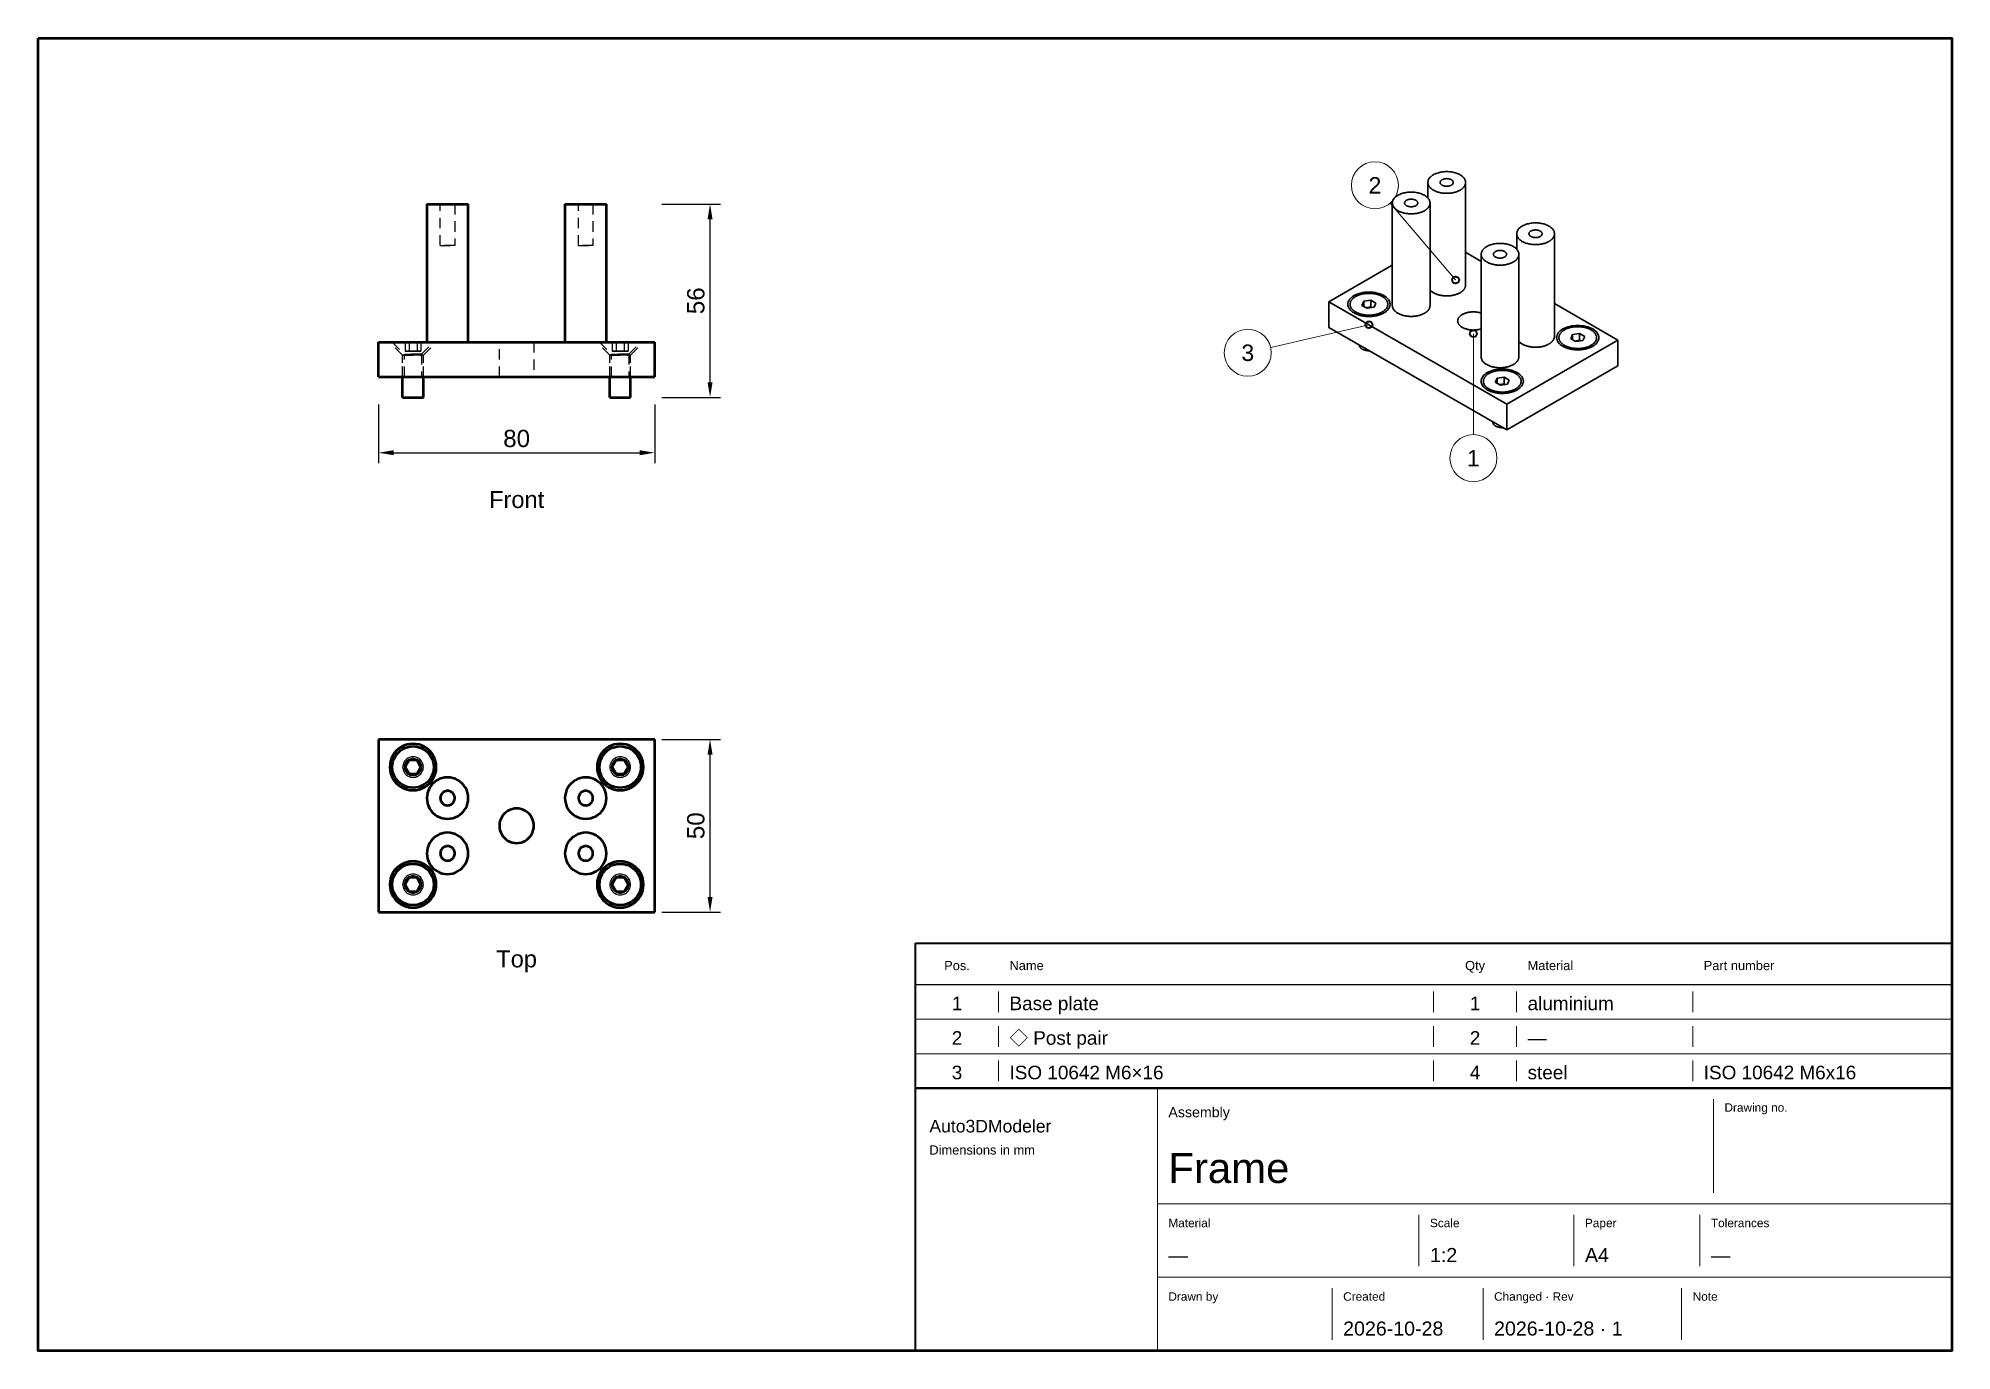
# Model space of a CAD drawing. Header units: millimetres. Extents: x 10 to 287, y 10 to 200.
import ezdxf
from ezdxf.enums import TextEntityAlignment as Align

# ---------------------------------------------------------------- set-up
doc = ezdxf.new("R2010")
doc.units = ezdxf.units.MM
doc.linetypes.add('HIDDEN', pattern=[2.5, 1.5, -1])
for name, color, linetype, lineweight in [('dims', 5, 'CONTINUOUS', 18), ('frame', 7, 'CONTINUOUS', 35), ('hidden', 8, 'HIDDEN', 25), ('text', 7, 'CONTINUOUS', 18), ('visible', 7, 'CONTINUOUS', 50)]:
    doc.layers.add(name, color=color, linetype=linetype, lineweight=lineweight)
doc.styles.get("Standard").update_dxf_attribs({"font": 'arial.ttf'})
doc.dimstyles.new('A3D', dxfattribs={"dimtxt": 2.5, "dimasz": 2.2, "dimexe": 1.5, "dimexo": 1, "dimgap": 0.8, "dimtad": 1, "dimlfac": 2, "dimdsep": 46, "dimtxsty": 'Standard', "dimcen": 2.5, "dimclrd": 5, "dimclre": 5, "dimclrt": 5, "dimadec": 1, "dimazin": 2, "dimtfac": 1, "dimtmove": 0, "dimatfit": 3})

msp = doc.modelspace()

# ---------------------------------------------------------------- texts
at = {"layer": 'text'}
for s, height, p in [('2', 2.38, (203.5015, 177.5171)), ('3', 2.38, (185.0966, 153.2819)), ('1', 2.38, (217.75, 138.0211)), ('Front', 2.45, (79.25, 132)), ('Top', 2.45, (79.25, 65.5)), ('Pos.', 1.33, (143, 65.1)), ('Qty', 1.33, (218, 65.1)), ('1', 1.96, (143, 59.3)), ('1', 1.96, (218, 59.3)), ('2', 1.96, (143, 54.3)), ('2', 1.96, (218, 54.3)), ('3', 1.96, (143, 49.3)), ('4', 1.96, (218, 49.3))]:
    msp.add_text(s, height=height, dxfattribs=at).set_placement(p, align=Align.CENTER)
for s, height, p in [('Material', 1.33, (225.6, 65.1)), ('Part number', 1.33, (251.1, 65.1)), ('Name', 1.33, (150.6, 65.1)), ('Base plate', 1.96, (150.6, 59.3)), ('aluminium', 1.96, (225.6, 59.3)), ('◇ Post pair', 1.96, (150.6, 54.3)), ('—', 1.96, (225.6, 54.3)), ('ISO 10642 M6×16', 1.96, (150.6, 49.3)), ('steel', 1.96, (225.6, 49.3)), ('ISO 10642 M6x16', 1.96, (251.1, 49.3)), ('Assembly', 1.47, (173.6, 43.8)), ('Drawing no.', 1.225, (254.1, 44.6)), ('Auto3DModeler', 1.82, (139, 41.6)), ('Dimensions in mm', 1.33, (139, 38.4)), ('Frame', 4.34, (173.6, 34.28)), ('Material', 1.225, (173.6, 27.88)), ('Scale', 1.225, (211.4659, 27.88)), ('Paper', 1.225, (233.9049, 27.88)), ('Tolerances', 1.225, (252.1366, 27.88)), ('—', 2.03, (173.6, 22.84)), ('1:2', 2.03, (211.4659, 22.84)), ('A4', 2.03, (233.9049, 22.84)), ('—', 2.03, (252.1366, 22.84)), ('Drawn by', 1.225, (173.6, 17.24)), ('Created', 1.225, (198.9, 17.24)), ('Changed · Rev', 1.225, (220.75, 17.24)), ('Note', 1.225, (249.5, 17.24)), ('2026-10-28', 2.03, (198.9, 12.2)), ('2026-10-28 · 1', 2.03, (220.75, 12.2))]:
    msp.add_text(s, height=height, dxfattribs=at).set_placement(p)

# ---------------------------------------------------------------- dimensions: what is measured, and where the dimension line sits
at = {"layer": 'dims'}
for base, p1, p2 in [((107.25, 148), (99.25, 148), (99.25, 176)), ((107.25, 73.5), (99.25, 73.5), (99.25, 98.5))]:
    msp.add_linear_dim(base=base, p1=p1, p2=p2, angle=90, dimstyle='A3D', dxfattribs=at).render()
msp.add_linear_dim(base=(59.25, 140), p1=(59.25, 148), p2=(99.25, 148), dimstyle='A3D', dxfattribs=at).render()

# ---------------------------------------------------------------- linework, layer by layer
at = {"layer": 'dims'}
for centre in [(203.5015, 178.7171), (185.0966, 154.4819), (217.75, 139.2211)]:
    msp.add_circle(centre, 3.4, dxfattribs=at)
at = {"layer": 'frame', "lineweight": 20}
for p, q in [((215.1777, 165.018), (205.707, 176.1295)), ((202.6377, 158.5205), (188.41, 155.2447)), ((217.75, 157.2211), (217.75, 142.6211))]:
    msp.add_line(p, q, dxfattribs=at)
at = {"layer": 'frame', "lineweight": 25}
msp.add_line((137, 63), (287, 63), dxfattribs=at)
at = {"layer": 'frame', "lineweight": 13}
for p, q in [((149, 62), (149, 59)), ((212, 62), (212, 59)), ((224, 62), (224, 59)), ((249.5, 62), (249.5, 59)), ((137, 58), (287, 58)), ((149, 57), (149, 54)), ((212, 57), (212, 54)), ((224, 57), (224, 54)), ((249.5, 57), (249.5, 54)), ((137, 53), (287, 53)), ((149, 52), (149, 49)), ((212, 52), (212, 49)), ((224, 52), (224, 49)), ((249.5, 52), (249.5, 49)), ((137, 48), (287, 48)), ((172, 48), (172, 10)), ((252.5, 46.4), (252.5, 32.88)), ((172, 31.28), (287, 31.28)), ((209.8659, 29.68), (209.8659, 22.24)), ((232.3049, 29.68), (232.3049, 22.24)), ((250.5366, 29.68), (250.5366, 22.24)), ((172, 20.64), (287, 20.64)), ((197.3, 19.04), (197.3, 11.6)), ((219.15, 19.04), (219.15, 11.6)), ((247.9, 19.04), (247.9, 11.6))]:
    msp.add_line(p, q, dxfattribs=at)
at = {"layer": 'frame', "lineweight": 50}
msp.add_lwpolyline([(10, 200), (287, 200), (287, 10), (10, 10)], close=True, dxfattribs=at)
at = {"layer": 'frame', "lineweight": 35}
for points in [[(137, 69), (287, 69), (287, 48), (137, 48)], [(137, 48), (287, 48), (287, 10), (137, 10)]]:
    msp.add_lwpolyline(points, close=True, dxfattribs=at)
at = {"layer": 'frame'}
for centre in [(215.1777, 165.018), (202.6377, 158.5205), (217.75, 157.2211)]:
    msp.add_circle(centre, 0.5, dxfattribs=at)
at = {"layer": 'hidden'}
for points in [[(72.25, 176), (66.25, 176)], [(72.25, 176), (66.25, 176)], [(66.25, 176), (72.25, 176)], [(66.25, 176), (66.25, 156)], [(70.3, 176), (68.2, 176)], [(68.2, 176), (70.3, 176)], [(70.3, 176), (68.2, 176)], [(68.2, 176), (70.3, 176)], [(68.2, 170), (68.2, 176)], [(68.2, 170), (68.2, 176)], [(70.3, 176), (70.3, 170)], [(70.3, 176), (70.3, 170)], [(72.25, 156), (72.25, 176)], [(92.25, 176), (86.25, 176)], [(92.25, 176), (86.25, 176)], [(86.25, 176), (92.25, 176)], [(86.25, 176), (86.25, 156)], [(90.3, 176), (88.2, 176)], [(88.2, 176), (90.3, 176)], [(90.3, 176), (88.2, 176)], [(88.2, 176), (90.3, 176)], [(88.2, 170), (88.2, 176)], [(88.2, 170), (88.2, 176)], [(90.3, 176), (90.3, 170)], [(90.3, 176), (90.3, 170)], [(92.25, 156), (92.25, 176)], [(70.3, 170), (68.2, 170)], [(68.2, 170), (70.3, 170)], [(70.3, 170), (68.2, 170)], [(68.2, 170), (70.3, 170)], [(90.3, 170), (88.2, 170)], [(88.2, 170), (90.3, 170)], [(90.3, 170), (88.2, 170)], [(88.2, 170), (90.3, 170)], [(59.25, 151), (59.25, 156)], [(99.25, 156), (59.25, 156)], [(67.61, 156), (60.89, 156)], [(60.89, 156), (67.61, 156)], [(67.61, 156), (60.89, 156)], [(60.89, 156), (67.61, 156)], [(62.75, 154.14), (60.89, 156)], [(62.75, 154.14), (60.89, 156)], [(61.25, 156), (67.25, 156)], [(67.25, 156), (61.25, 156)], [(61.25, 156), (67.25, 156)], [(67.25, 156), (61.25, 156)], [(61.25, 156), (63, 154.25)], [(61.25, 156), (63, 154.25)], [(63.672, 156), (63.096, 156)], [(63.096, 156), (63.672, 156)], [(63.096, 156), (63.096, 154.698)], [(63.672, 156), (63.096, 156)], [(63.096, 156), (63.672, 156)], [(63.096, 156), (63.096, 154.698)], [(64.828, 156), (63.672, 156)], [(63.672, 156), (64.828, 156)], [(63.672, 156), (63.672, 154.698)], [(63.672, 156), (63.672, 154.698)], [(64.828, 156), (63.672, 156)], [(63.672, 156), (64.828, 156)], [(63.672, 156), (63.672, 154.698)], [(63.672, 156), (63.672, 154.698)], [(64.828, 156), (65.404, 156)], [(65.404, 156), (64.828, 156)], [(64.828, 156), (64.828, 154.698)], [(64.828, 156), (64.828, 154.698)], [(64.828, 156), (65.404, 156)], [(65.404, 156), (64.828, 156)], [(64.828, 156), (64.828, 154.698)], [(64.828, 156), (64.828, 154.698)], [(65.404, 156), (65.404, 154.698)], [(65.404, 156), (65.404, 154.698)], [(65.5, 154.25), (67.25, 156)], [(65.5, 154.25), (67.25, 156)], [(65.75, 154.14), (67.61, 156)], [(65.75, 154.14), (67.61, 156)], [(72.25, 156), (66.25, 156)], [(66.25, 156), (72.25, 156)], [(72.25, 156), (66.25, 156)], [(66.25, 156), (72.25, 156)], [(81.75, 156), (76.75, 156)], [(76.75, 156), (81.75, 156)], [(76.75, 151), (76.75, 156)], [(81.75, 156), (81.75, 151)], [(92.25, 156), (86.25, 156)], [(86.25, 156), (92.25, 156)], [(92.25, 156), (86.25, 156)], [(86.25, 156), (92.25, 156)], [(97.61, 156), (90.89, 156)], [(90.89, 156), (97.61, 156)], [(97.61, 156), (90.89, 156)], [(90.89, 156), (97.61, 156)], [(92.75, 154.14), (90.89, 156)], [(92.75, 154.14), (90.89, 156)], [(91.25, 156), (97.25, 156)], [(97.25, 156), (91.25, 156)], [(91.25, 156), (97.25, 156)], [(97.25, 156), (91.25, 156)], [(91.25, 156), (93, 154.25)], [(91.25, 156), (93, 154.25)], [(93.672, 156), (93.096, 156)], [(93.096, 156), (93.672, 156)], [(93.096, 156), (93.096, 154.698)], [(93.672, 156), (93.096, 156)], [(93.096, 156), (93.672, 156)], [(93.096, 156), (93.096, 154.698)], [(94.828, 156), (93.672, 156)], [(93.672, 156), (94.828, 156)], [(93.672, 156), (93.672, 154.698)], [(93.672, 156), (93.672, 154.698)], [(94.828, 156), (93.672, 156)], [(93.672, 156), (94.828, 156)], [(93.672, 156), (93.672, 154.698)], [(93.672, 156), (93.672, 154.698)], [(94.828, 156), (95.404, 156)], [(95.404, 156), (94.828, 156)], [(94.828, 156), (94.828, 154.698)], [(94.828, 156), (94.828, 154.698)], [(94.828, 156), (95.404, 156)], [(95.404, 156), (94.828, 156)], [(94.828, 156), (94.828, 154.698)], [(94.828, 156), (94.828, 154.698)], [(95.404, 156), (95.404, 154.698)], [(95.404, 156), (95.404, 154.698)], [(95.5, 154.25), (97.25, 156)], [(95.5, 154.25), (97.25, 156)], [(95.75, 154.14), (97.61, 156)], [(95.75, 154.14), (97.61, 156)], [(99.25, 151), (99.25, 156)], [(65.75, 154.14), (62.75, 154.14)], [(62.75, 154.14), (65.75, 154.14)], [(65.75, 154.14), (62.75, 154.14)], [(62.75, 154.14), (65.75, 154.14)], [(62.75, 151), (62.75, 154.14)], [(62.75, 148), (62.75, 154.14)], [(63, 154.25), (65.5, 154.25)], [(65.5, 154.25), (63, 154.25)], [(63, 154.25), (65.5, 154.25)], [(65.5, 154.25), (63, 154.25)], [(63, 151), (63, 154.25)], [(63, 151), (63, 154.25)], [(63.672, 154.698), (63.096, 154.698)], [(63.096, 154.698), (63.672, 154.698)], [(63.672, 154.698), (63.096, 154.698)], [(63.096, 154.698), (63.672, 154.698)], [(64.828, 154.698), (63.672, 154.698)], [(63.672, 154.698), (64.828, 154.698)], [(64.828, 154.698), (63.672, 154.698)], [(63.672, 154.698), (64.828, 154.698)], [(64.828, 154.698), (65.404, 154.698)], [(65.404, 154.698), (64.828, 154.698)], [(64.828, 154.698), (65.404, 154.698)], [(65.404, 154.698), (64.828, 154.698)], [(65.5, 154.25), (65.5, 151)], [(65.5, 154.25), (65.5, 151)], [(65.75, 151), (65.75, 154.14)], [(65.75, 148), (65.75, 154.14)], [(95.75, 154.14), (92.75, 154.14)], [(92.75, 154.14), (95.75, 154.14)], [(95.75, 154.14), (92.75, 154.14)], [(92.75, 154.14), (95.75, 154.14)], [(92.75, 151), (92.75, 154.14)], [(92.75, 148), (92.75, 154.14)], [(93, 154.25), (95.5, 154.25)], [(95.5, 154.25), (93, 154.25)], [(93, 154.25), (95.5, 154.25)], [(95.5, 154.25), (93, 154.25)], [(93, 151), (93, 154.25)], [(93, 151), (93, 154.25)], [(93.672, 154.698), (93.096, 154.698)], [(93.096, 154.698), (93.672, 154.698)], [(93.672, 154.698), (93.096, 154.698)], [(93.096, 154.698), (93.672, 154.698)], [(94.828, 154.698), (93.672, 154.698)], [(93.672, 154.698), (94.828, 154.698)], [(94.828, 154.698), (93.672, 154.698)], [(93.672, 154.698), (94.828, 154.698)], [(94.828, 154.698), (95.404, 154.698)], [(95.404, 154.698), (94.828, 154.698)], [(94.828, 154.698), (95.404, 154.698)], [(95.404, 154.698), (94.828, 154.698)], [(95.5, 154.25), (95.5, 151)], [(95.5, 154.25), (95.5, 151)], [(95.75, 151), (95.75, 154.14)], [(95.75, 148), (95.75, 154.14)], [(99.25, 151), (59.25, 151)], [(65.5, 151), (63, 151)], [(63, 151), (65.5, 151)], [(65.5, 151), (63, 151)], [(63, 151), (65.5, 151)], [(81.75, 151), (76.75, 151)], [(76.75, 151), (81.75, 151)], [(95.5, 151), (93, 151)], [(93, 151), (95.5, 151)], [(95.5, 151), (93, 151)], [(93, 151), (95.5, 151)], [(65.75, 148), (62.75, 148)], [(65.75, 148), (62.75, 148)], [(62.75, 148), (65.75, 148)], [(95.75, 148), (92.75, 148)], [(95.75, 148), (92.75, 148)], [(92.75, 148), (95.75, 148)], [(99.25, 98.5), (59.25, 98.5)], [(59.25, 98.5), (59.25, 73.5)], [(99.25, 73.5), (99.25, 98.5)], [(65.75, 94.5), (65.737, 94.696), (65.699, 94.888), (65.636, 95.074), (65.549, 95.25), (65.44, 95.413), (65.311, 95.561), (65.163, 95.69), (65, 95.799), (64.824, 95.886), (64.638, 95.949), (64.446, 95.987), (64.25, 96), (64.054, 95.987), (63.862, 95.949), (63.676, 95.886), (63.5, 95.799), (63.337, 95.69), (63.189, 95.561), (63.06, 95.413), (62.951, 95.25), (62.864, 95.074), (62.801, 94.888), (62.763, 94.696), (62.75, 94.5), (62.763, 94.304), (62.801, 94.112), (62.864, 93.926), (62.951, 93.75), (63.06, 93.587), (63.189, 93.439), (63.337, 93.31), (63.5, 93.201), (63.676, 93.114), (63.862, 93.051), (64.054, 93.013), (64.25, 93), (64.446, 93.013), (64.638, 93.051), (64.824, 93.114), (65, 93.201), (65.163, 93.31), (65.311, 93.439), (65.44, 93.587), (65.549, 93.75), (65.636, 93.926), (65.699, 94.112), (65.737, 94.304), (65.75, 94.5)], [(65.75, 94.5), (65.737, 94.696), (65.699, 94.888), (65.636, 95.074), (65.549, 95.25), (65.44, 95.413), (65.311, 95.561), (65.163, 95.69), (65, 95.799), (64.824, 95.886), (64.638, 95.949), (64.446, 95.987), (64.25, 96), (64.054, 95.987), (63.862, 95.949), (63.676, 95.886), (63.5, 95.799), (63.337, 95.69), (63.189, 95.561), (63.06, 95.413), (62.951, 95.25), (62.864, 95.074), (62.801, 94.888), (62.763, 94.696), (62.75, 94.5), (62.763, 94.304), (62.801, 94.112), (62.864, 93.926), (62.951, 93.75), (63.06, 93.587), (63.189, 93.439), (63.337, 93.31), (63.5, 93.201), (63.676, 93.114), (63.862, 93.051), (64.054, 93.013), (64.25, 93), (64.446, 93.013), (64.638, 93.051), (64.824, 93.114), (65, 93.201), (65.163, 93.31), (65.311, 93.439), (65.44, 93.587), (65.549, 93.75), (65.636, 93.926), (65.699, 94.112), (65.737, 94.304), (65.75, 94.5)], [(65.5, 94.5), (65.489, 94.663), (65.457, 94.823), (65.405, 94.978), (65.332, 95.125), (65.242, 95.261), (65.134, 95.384), (65.011, 95.492), (64.875, 95.582), (64.728, 95.655), (64.573, 95.707), (64.413, 95.739), (64.25, 95.75), (64.087, 95.739), (63.927, 95.707), (63.772, 95.655), (63.625, 95.582), (63.489, 95.492), (63.366, 95.384), (63.258, 95.261), (63.168, 95.125), (63.095, 94.978), (63.043, 94.823), (63.011, 94.663), (63, 94.5), (63.011, 94.337), (63.043, 94.177), (63.095, 94.022), (63.168, 93.875), (63.258, 93.739), (63.366, 93.616), (63.489, 93.508), (63.625, 93.418), (63.772, 93.345), (63.927, 93.293), (64.087, 93.261), (64.25, 93.25), (64.413, 93.261), (64.573, 93.293), (64.728, 93.345), (64.875, 93.418), (65.011, 93.508), (65.134, 93.616), (65.242, 93.739), (65.332, 93.875), (65.405, 94.022), (65.457, 94.177), (65.489, 94.337), (65.5, 94.5)], [(63, 94.5), (63.002, 94.582), (63.011, 94.663), (63.024, 94.744), (63.043, 94.823), (63.067, 94.902), (63.095, 94.978), (63.129, 95.053), (63.168, 95.125), (63.21, 95.195), (63.258, 95.261), (63.31, 95.324), (63.366, 95.384), (63.426, 95.44), (63.489, 95.492), (63.556, 95.54), (63.625, 95.582), (63.697, 95.621), (63.772, 95.655), (63.848, 95.683), (63.927, 95.707), (64.006, 95.726), (64.087, 95.739), (64.168, 95.748), (64.25, 95.75), (64.332, 95.748), (64.413, 95.739), (64.494, 95.726), (64.573, 95.707), (64.652, 95.683), (64.728, 95.655), (64.803, 95.621), (64.875, 95.582), (64.945, 95.54), (65.011, 95.492), (65.074, 95.44), (65.134, 95.384), (65.19, 95.324), (65.242, 95.261), (65.29, 95.195), (65.332, 95.125), (65.371, 95.053), (65.405, 94.978), (65.433, 94.902), (65.457, 94.823), (65.476, 94.744), (65.489, 94.663), (65.498, 94.582), (65.5, 94.5)], [(65.5, 94.5), (65.498, 94.418), (65.489, 94.337), (65.476, 94.256), (65.457, 94.177), (65.433, 94.098), (65.405, 94.022), (65.371, 93.947), (65.332, 93.875), (65.29, 93.805), (65.242, 93.739), (65.19, 93.676), (65.134, 93.616), (65.074, 93.56), (65.011, 93.508), (64.945, 93.46), (64.875, 93.418), (64.803, 93.379), (64.728, 93.345), (64.652, 93.317), (64.573, 93.293), (64.494, 93.274), (64.413, 93.261), (64.332, 93.252), (64.25, 93.25), (64.168, 93.252), (64.087, 93.261), (64.006, 93.274), (63.927, 93.293), (63.848, 93.317), (63.772, 93.345), (63.697, 93.379), (63.625, 93.418), (63.556, 93.46), (63.489, 93.508), (63.426, 93.56), (63.366, 93.616), (63.31, 93.676), (63.258, 93.739), (63.21, 93.805), (63.168, 93.875), (63.129, 93.947), (63.095, 94.022), (63.067, 94.098), (63.043, 94.177), (63.024, 94.256), (63.011, 94.337), (63.002, 94.418), (63, 94.5)], [(63.672, 95.5), (63.096, 94.5)], [(63.096, 94.5), (63.672, 93.5)], [(64.828, 95.5), (63.672, 95.5)], [(65.404, 94.5), (64.828, 95.5)], [(64.828, 93.5), (65.404, 94.5)], [(95.75, 94.5), (95.737, 94.696), (95.699, 94.888), (95.636, 95.074), (95.549, 95.25), (95.44, 95.413), (95.311, 95.561), (95.163, 95.69), (95, 95.799), (94.824, 95.886), (94.638, 95.949), (94.446, 95.987), (94.25, 96), (94.054, 95.987), (93.862, 95.949), (93.676, 95.886), (93.5, 95.799), (93.337, 95.69), (93.189, 95.561), (93.06, 95.413), (92.951, 95.25), (92.864, 95.074), (92.801, 94.888), (92.763, 94.696), (92.75, 94.5), (92.763, 94.304), (92.801, 94.112), (92.864, 93.926), (92.951, 93.75), (93.06, 93.587), (93.189, 93.439), (93.337, 93.31), (93.5, 93.201), (93.676, 93.114), (93.862, 93.051), (94.054, 93.013), (94.25, 93), (94.446, 93.013), (94.638, 93.051), (94.824, 93.114), (95, 93.201), (95.163, 93.31), (95.311, 93.439), (95.44, 93.587), (95.549, 93.75), (95.636, 93.926), (95.699, 94.112), (95.737, 94.304), (95.75, 94.5)], [(95.75, 94.5), (95.737, 94.696), (95.699, 94.888), (95.636, 95.074), (95.549, 95.25), (95.44, 95.413), (95.311, 95.561), (95.163, 95.69), (95, 95.799), (94.824, 95.886), (94.638, 95.949), (94.446, 95.987), (94.25, 96), (94.054, 95.987), (93.862, 95.949), (93.676, 95.886), (93.5, 95.799), (93.337, 95.69), (93.189, 95.561), (93.06, 95.413), (92.951, 95.25), (92.864, 95.074), (92.801, 94.888), (92.763, 94.696), (92.75, 94.5), (92.763, 94.304), (92.801, 94.112), (92.864, 93.926), (92.951, 93.75), (93.06, 93.587), (93.189, 93.439), (93.337, 93.31), (93.5, 93.201), (93.676, 93.114), (93.862, 93.051), (94.054, 93.013), (94.25, 93), (94.446, 93.013), (94.638, 93.051), (94.824, 93.114), (95, 93.201), (95.163, 93.31), (95.311, 93.439), (95.44, 93.587), (95.549, 93.75), (95.636, 93.926), (95.699, 94.112), (95.737, 94.304), (95.75, 94.5)], [(95.5, 94.5), (95.489, 94.663), (95.457, 94.823), (95.405, 94.978), (95.332, 95.125), (95.242, 95.261), (95.134, 95.384), (95.011, 95.492), (94.875, 95.582), (94.728, 95.655), (94.573, 95.707), (94.413, 95.739), (94.25, 95.75), (94.087, 95.739), (93.927, 95.707), (93.772, 95.655), (93.625, 95.582), (93.489, 95.492), (93.366, 95.384), (93.258, 95.261), (93.168, 95.125), (93.095, 94.978), (93.043, 94.823), (93.011, 94.663), (93, 94.5), (93.011, 94.337), (93.043, 94.177), (93.095, 94.022), (93.168, 93.875), (93.258, 93.739), (93.366, 93.616), (93.489, 93.508), (93.625, 93.418), (93.772, 93.345), (93.927, 93.293), (94.087, 93.261), (94.25, 93.25), (94.413, 93.261), (94.573, 93.293), (94.728, 93.345), (94.875, 93.418), (95.011, 93.508), (95.134, 93.616), (95.242, 93.739), (95.332, 93.875), (95.405, 94.022), (95.457, 94.177), (95.489, 94.337), (95.5, 94.5)], [(93, 94.5), (93.002, 94.582), (93.011, 94.663), (93.024, 94.744), (93.043, 94.823), (93.067, 94.902), (93.095, 94.978), (93.129, 95.053), (93.168, 95.125), (93.21, 95.195), (93.258, 95.261), (93.31, 95.324), (93.366, 95.384), (93.426, 95.44), (93.489, 95.492), (93.555, 95.54), (93.625, 95.582), (93.697, 95.621), (93.772, 95.655), (93.848, 95.683), (93.927, 95.707), (94.006, 95.726), (94.087, 95.739), (94.168, 95.748), (94.25, 95.75), (94.332, 95.748), (94.413, 95.739), (94.494, 95.726), (94.573, 95.707), (94.652, 95.683), (94.728, 95.655), (94.803, 95.621), (94.875, 95.582), (94.945, 95.54), (95.011, 95.492), (95.074, 95.44), (95.134, 95.384), (95.19, 95.324), (95.242, 95.261), (95.29, 95.195), (95.332, 95.125), (95.371, 95.053), (95.405, 94.978), (95.433, 94.902), (95.457, 94.823), (95.476, 94.744), (95.489, 94.663), (95.498, 94.582), (95.5, 94.5)], [(95.5, 94.5), (95.498, 94.418), (95.489, 94.337), (95.476, 94.256), (95.457, 94.177), (95.433, 94.098), (95.405, 94.022), (95.371, 93.947), (95.332, 93.875), (95.29, 93.805), (95.242, 93.739), (95.19, 93.676), (95.134, 93.616), (95.074, 93.56), (95.011, 93.508), (94.945, 93.46), (94.875, 93.418), (94.803, 93.379), (94.728, 93.345), (94.652, 93.317), (94.573, 93.293), (94.494, 93.274), (94.413, 93.261), (94.332, 93.252), (94.25, 93.25), (94.168, 93.252), (94.087, 93.261), (94.006, 93.274), (93.927, 93.293), (93.848, 93.317), (93.772, 93.345), (93.697, 93.379), (93.625, 93.418), (93.555, 93.46), (93.489, 93.508), (93.426, 93.56), (93.366, 93.616), (93.31, 93.676), (93.258, 93.739), (93.21, 93.805), (93.168, 93.875), (93.129, 93.947), (93.095, 94.022), (93.067, 94.098), (93.043, 94.177), (93.024, 94.256), (93.011, 94.337), (93.002, 94.418), (93, 94.5)], [(93.672, 95.5), (93.096, 94.5)], [(93.096, 94.5), (93.672, 93.5)], [(94.828, 95.5), (93.672, 95.5)], [(95.404, 94.5), (94.828, 95.5)], [(94.828, 93.5), (95.404, 94.5)], [(63.672, 93.5), (64.828, 93.5)], [(72.25, 90), (72.225, 90.391), (72.148, 90.776), (72.022, 91.148), (71.848, 91.5), (71.63, 91.826), (71.371, 92.121), (71.076, 92.38), (70.75, 92.598), (70.398, 92.772), (70.026, 92.898), (69.642, 92.975), (69.25, 93), (68.858, 92.975), (68.474, 92.898), (68.102, 92.772), (67.75, 92.598), (67.424, 92.38), (67.129, 92.121), (66.87, 91.826), (66.652, 91.5), (66.478, 91.148), (66.352, 90.776), (66.275, 90.391), (66.25, 90), (66.275, 89.609), (66.352, 89.224), (66.478, 88.852), (66.652, 88.5), (66.87, 88.174), (67.129, 87.879), (67.424, 87.62), (67.75, 87.402), (68.102, 87.228), (68.474, 87.102), (68.858, 87.025), (69.25, 87), (69.642, 87.025), (70.026, 87.102), (70.398, 87.228), (70.75, 87.402), (71.076, 87.62), (71.371, 87.879), (71.63, 88.174), (71.848, 88.5), (72.022, 88.852), (72.148, 89.224), (72.225, 89.609), (72.25, 90)], [(92.25, 90), (92.225, 90.391), (92.148, 90.776), (92.022, 91.148), (91.848, 91.5), (91.63, 91.826), (91.371, 92.121), (91.076, 92.38), (90.75, 92.598), (90.398, 92.772), (90.026, 92.898), (89.642, 92.975), (89.25, 93), (88.858, 92.975), (88.474, 92.898), (88.102, 92.772), (87.75, 92.598), (87.424, 92.38), (87.129, 92.121), (86.87, 91.826), (86.652, 91.5), (86.478, 91.148), (86.352, 90.776), (86.275, 90.391), (86.25, 90), (86.275, 89.609), (86.352, 89.224), (86.478, 88.852), (86.652, 88.5), (86.87, 88.174), (87.129, 87.879), (87.424, 87.62), (87.75, 87.402), (88.102, 87.228), (88.474, 87.102), (88.858, 87.025), (89.25, 87), (89.642, 87.025), (90.026, 87.102), (90.398, 87.228), (90.75, 87.402), (91.076, 87.62), (91.371, 87.879), (91.63, 88.174), (91.848, 88.5), (92.022, 88.852), (92.148, 89.224), (92.225, 89.609), (92.25, 90)], [(93.672, 93.5), (94.828, 93.5)], [(70.3, 90), (70.291, 90.137), (70.264, 90.272), (70.22, 90.402), (70.159, 90.525), (70.083, 90.639), (69.993, 90.743), (69.889, 90.833), (69.775, 90.909), (69.652, 90.97), (69.522, 91.014), (69.387, 91.041), (69.25, 91.05), (69.113, 91.041), (68.978, 91.014), (68.848, 90.97), (68.725, 90.909), (68.611, 90.833), (68.507, 90.743), (68.417, 90.639), (68.341, 90.525), (68.28, 90.402), (68.236, 90.272), (68.209, 90.137), (68.2, 90), (68.209, 89.863), (68.236, 89.728), (68.28, 89.598), (68.341, 89.475), (68.417, 89.361), (68.507, 89.257), (68.611, 89.167), (68.725, 89.091), (68.848, 89.03), (68.978, 88.986), (69.113, 88.959), (69.25, 88.95), (69.387, 88.959), (69.522, 88.986), (69.652, 89.03), (69.775, 89.091), (69.889, 89.167), (69.993, 89.257), (70.083, 89.361), (70.159, 89.475), (70.22, 89.598), (70.264, 89.728), (70.291, 89.863), (70.3, 90)], [(90.3, 90), (90.291, 90.137), (90.264, 90.272), (90.22, 90.402), (90.159, 90.525), (90.083, 90.639), (89.993, 90.743), (89.889, 90.833), (89.775, 90.909), (89.652, 90.97), (89.522, 91.014), (89.387, 91.041), (89.25, 91.05), (89.113, 91.041), (88.978, 91.014), (88.848, 90.97), (88.725, 90.909), (88.611, 90.833), (88.507, 90.743), (88.417, 90.639), (88.341, 90.525), (88.28, 90.402), (88.236, 90.272), (88.209, 90.137), (88.2, 90), (88.209, 89.863), (88.236, 89.728), (88.28, 89.598), (88.341, 89.475), (88.417, 89.361), (88.507, 89.257), (88.611, 89.167), (88.725, 89.091), (88.848, 89.03), (88.978, 88.986), (89.113, 88.959), (89.25, 88.95), (89.387, 88.959), (89.522, 88.986), (89.652, 89.03), (89.775, 89.091), (89.889, 89.167), (89.993, 89.257), (90.083, 89.361), (90.159, 89.475), (90.22, 89.598), (90.264, 89.728), (90.291, 89.863), (90.3, 90)], [(81.75, 86), (81.728, 86.326), (81.665, 86.647), (81.559, 86.957), (81.415, 87.25), (81.234, 87.522), (81.018, 87.768), (80.772, 87.984), (80.5, 88.165), (80.207, 88.309), (79.897, 88.415), (79.576, 88.478), (79.25, 88.5), (78.924, 88.478), (78.603, 88.415), (78.293, 88.309), (78, 88.165), (77.728, 87.984), (77.482, 87.768), (77.266, 87.522), (77.085, 87.25), (76.941, 86.957), (76.835, 86.647), (76.772, 86.326), (76.75, 86), (76.772, 85.674), (76.835, 85.353), (76.941, 85.043), (77.085, 84.75), (77.266, 84.478), (77.482, 84.232), (77.728, 84.016), (78, 83.835), (78.293, 83.691), (78.603, 83.585), (78.924, 83.522), (79.25, 83.5), (79.576, 83.522), (79.897, 83.585), (80.207, 83.691), (80.5, 83.835), (80.772, 84.016), (81.018, 84.232), (81.234, 84.478), (81.415, 84.75), (81.559, 85.043), (81.665, 85.353), (81.728, 85.674), (81.75, 86)], [(72.25, 82), (72.225, 82.391), (72.148, 82.776), (72.022, 83.148), (71.848, 83.5), (71.63, 83.826), (71.371, 84.121), (71.076, 84.38), (70.75, 84.598), (70.398, 84.772), (70.026, 84.898), (69.642, 84.975), (69.25, 85), (68.858, 84.975), (68.474, 84.898), (68.102, 84.772), (67.75, 84.598), (67.424, 84.38), (67.129, 84.121), (66.87, 83.826), (66.652, 83.5), (66.478, 83.148), (66.352, 82.776), (66.275, 82.391), (66.25, 82), (66.275, 81.608), (66.352, 81.224), (66.478, 80.852), (66.652, 80.5), (66.87, 80.173), (67.129, 79.879), (67.424, 79.62), (67.75, 79.402), (68.102, 79.228), (68.474, 79.102), (68.858, 79.025), (69.25, 79), (69.642, 79.025), (70.026, 79.102), (70.398, 79.228), (70.75, 79.402), (71.076, 79.62), (71.371, 79.879), (71.63, 80.173), (71.848, 80.5), (72.022, 80.852), (72.148, 81.224), (72.225, 81.608), (72.25, 82)], [(92.25, 82), (92.225, 82.391), (92.148, 82.776), (92.022, 83.148), (91.848, 83.5), (91.63, 83.826), (91.371, 84.121), (91.076, 84.38), (90.75, 84.598), (90.398, 84.772), (90.026, 84.898), (89.642, 84.975), (89.25, 85), (88.858, 84.975), (88.474, 84.898), (88.102, 84.772), (87.75, 84.598), (87.424, 84.38), (87.129, 84.121), (86.87, 83.826), (86.652, 83.5), (86.478, 83.148), (86.352, 82.776), (86.275, 82.391), (86.25, 82), (86.275, 81.608), (86.352, 81.224), (86.478, 80.852), (86.652, 80.5), (86.87, 80.173), (87.129, 79.879), (87.424, 79.62), (87.75, 79.402), (88.102, 79.228), (88.474, 79.102), (88.858, 79.025), (89.25, 79), (89.642, 79.025), (90.026, 79.102), (90.398, 79.228), (90.75, 79.402), (91.076, 79.62), (91.371, 79.879), (91.63, 80.173), (91.848, 80.5), (92.022, 80.852), (92.148, 81.224), (92.225, 81.608), (92.25, 82)], [(70.3, 82), (70.291, 82.137), (70.264, 82.272), (70.22, 82.402), (70.159, 82.525), (70.083, 82.639), (69.993, 82.743), (69.889, 82.833), (69.775, 82.909), (69.652, 82.97), (69.522, 83.014), (69.387, 83.041), (69.25, 83.05), (69.113, 83.041), (68.978, 83.014), (68.848, 82.97), (68.725, 82.909), (68.611, 82.833), (68.507, 82.743), (68.417, 82.639), (68.341, 82.525), (68.28, 82.402), (68.236, 82.272), (68.209, 82.137), (68.2, 82), (68.209, 81.863), (68.236, 81.728), (68.28, 81.598), (68.341, 81.475), (68.417, 81.361), (68.507, 81.257), (68.611, 81.167), (68.725, 81.09), (68.848, 81.03), (68.978, 80.986), (69.113, 80.959), (69.25, 80.95), (69.387, 80.959), (69.522, 80.986), (69.652, 81.03), (69.775, 81.09), (69.889, 81.167), (69.993, 81.257), (70.083, 81.361), (70.159, 81.475), (70.22, 81.598), (70.264, 81.728), (70.291, 81.863), (70.3, 82)], [(90.3, 82), (90.291, 82.137), (90.264, 82.272), (90.22, 82.402), (90.159, 82.525), (90.083, 82.639), (89.993, 82.743), (89.889, 82.833), (89.775, 82.909), (89.652, 82.97), (89.522, 83.014), (89.387, 83.041), (89.25, 83.05), (89.113, 83.041), (88.978, 83.014), (88.848, 82.97), (88.725, 82.909), (88.611, 82.833), (88.507, 82.743), (88.417, 82.639), (88.341, 82.525), (88.28, 82.402), (88.236, 82.272), (88.209, 82.137), (88.2, 82), (88.209, 81.863), (88.236, 81.728), (88.28, 81.598), (88.341, 81.475), (88.417, 81.361), (88.507, 81.257), (88.611, 81.167), (88.725, 81.09), (88.848, 81.03), (88.978, 80.986), (89.113, 80.959), (89.25, 80.95), (89.387, 80.959), (89.522, 80.986), (89.652, 81.03), (89.775, 81.09), (89.889, 81.167), (89.993, 81.257), (90.083, 81.361), (90.159, 81.475), (90.22, 81.598), (90.264, 81.728), (90.291, 81.863), (90.3, 82)], [(65.75, 77.5), (65.737, 77.696), (65.699, 77.888), (65.636, 78.074), (65.549, 78.25), (65.44, 78.413), (65.311, 78.56), (65.163, 78.69), (65, 78.799), (64.824, 78.886), (64.638, 78.949), (64.446, 78.987), (64.25, 79), (64.054, 78.987), (63.862, 78.949), (63.676, 78.886), (63.5, 78.799), (63.337, 78.69), (63.189, 78.56), (63.06, 78.413), (62.951, 78.25), (62.864, 78.074), (62.801, 77.888), (62.763, 77.696), (62.75, 77.5), (62.763, 77.304), (62.801, 77.112), (62.864, 76.926), (62.951, 76.75), (63.06, 76.587), (63.189, 76.44), (63.337, 76.31), (63.5, 76.201), (63.676, 76.114), (63.862, 76.051), (64.054, 76.013), (64.25, 76), (64.446, 76.013), (64.638, 76.051), (64.824, 76.114), (65, 76.201), (65.163, 76.31), (65.311, 76.44), (65.44, 76.587), (65.549, 76.75), (65.636, 76.926), (65.699, 77.112), (65.737, 77.304), (65.75, 77.5)], [(65.75, 77.5), (65.737, 77.696), (65.699, 77.888), (65.636, 78.074), (65.549, 78.25), (65.44, 78.413), (65.311, 78.56), (65.163, 78.69), (65, 78.799), (64.824, 78.886), (64.638, 78.949), (64.446, 78.987), (64.25, 79), (64.054, 78.987), (63.862, 78.949), (63.676, 78.886), (63.5, 78.799), (63.337, 78.69), (63.189, 78.56), (63.06, 78.413), (62.951, 78.25), (62.864, 78.074), (62.801, 77.888), (62.763, 77.696), (62.75, 77.5), (62.763, 77.304), (62.801, 77.112), (62.864, 76.926), (62.951, 76.75), (63.06, 76.587), (63.189, 76.44), (63.337, 76.31), (63.5, 76.201), (63.676, 76.114), (63.862, 76.051), (64.054, 76.013), (64.25, 76), (64.446, 76.013), (64.638, 76.051), (64.824, 76.114), (65, 76.201), (65.163, 76.31), (65.311, 76.44), (65.44, 76.587), (65.549, 76.75), (65.636, 76.926), (65.699, 77.112), (65.737, 77.304), (65.75, 77.5)], [(65.5, 77.5), (65.489, 77.663), (65.457, 77.823), (65.405, 77.978), (65.332, 78.125), (65.242, 78.261), (65.134, 78.384), (65.011, 78.492), (64.875, 78.583), (64.728, 78.655), (64.573, 78.708), (64.413, 78.739), (64.25, 78.75), (64.087, 78.739), (63.927, 78.708), (63.772, 78.655), (63.625, 78.583), (63.489, 78.492), (63.366, 78.384), (63.258, 78.261), (63.168, 78.125), (63.095, 77.978), (63.043, 77.823), (63.011, 77.663), (63, 77.5), (63.011, 77.337), (63.043, 77.177), (63.095, 77.022), (63.168, 76.875), (63.258, 76.739), (63.366, 76.616), (63.489, 76.508), (63.625, 76.417), (63.772, 76.345), (63.927, 76.292), (64.087, 76.261), (64.25, 76.25), (64.413, 76.261), (64.573, 76.292), (64.728, 76.345), (64.875, 76.417), (65.011, 76.508), (65.134, 76.616), (65.242, 76.739), (65.332, 76.875), (65.405, 77.022), (65.457, 77.177), (65.489, 77.337), (65.5, 77.5)], [(63, 77.5), (63.002, 77.582), (63.011, 77.663), (63.024, 77.744), (63.043, 77.823), (63.067, 77.902), (63.095, 77.978), (63.129, 78.053), (63.168, 78.125), (63.21, 78.195), (63.258, 78.261), (63.31, 78.324), (63.366, 78.384), (63.426, 78.44), (63.489, 78.492), (63.556, 78.54), (63.625, 78.583), (63.697, 78.621), (63.772, 78.655), (63.848, 78.684), (63.927, 78.708), (64.006, 78.726), (64.087, 78.739), (64.168, 78.748), (64.25, 78.75), (64.332, 78.748), (64.413, 78.739), (64.494, 78.726), (64.573, 78.708), (64.652, 78.684), (64.728, 78.655), (64.803, 78.621), (64.875, 78.583), (64.945, 78.54), (65.011, 78.492), (65.074, 78.44), (65.134, 78.384), (65.19, 78.324), (65.242, 78.261), (65.29, 78.195), (65.332, 78.125), (65.371, 78.053), (65.405, 77.978), (65.433, 77.902), (65.457, 77.823), (65.476, 77.744), (65.489, 77.663), (65.498, 77.582), (65.5, 77.5)], [(63.672, 78.5), (63.096, 77.5)], [(64.828, 78.5), (63.672, 78.5)], [(65.404, 77.5), (64.828, 78.5)], [(95.75, 77.5), (95.737, 77.696), (95.699, 77.888), (95.636, 78.074), (95.549, 78.25), (95.44, 78.413), (95.311, 78.56), (95.163, 78.69), (95, 78.799), (94.824, 78.886), (94.638, 78.949), (94.446, 78.987), (94.25, 79), (94.054, 78.987), (93.862, 78.949), (93.676, 78.886), (93.5, 78.799), (93.337, 78.69), (93.189, 78.56), (93.06, 78.413), (92.951, 78.25), (92.864, 78.074), (92.801, 77.888), (92.763, 77.696), (92.75, 77.5), (92.763, 77.304), (92.801, 77.112), (92.864, 76.926), (92.951, 76.75), (93.06, 76.587), (93.189, 76.44), (93.337, 76.31), (93.5, 76.201), (93.676, 76.114), (93.862, 76.051), (94.054, 76.013), (94.25, 76), (94.446, 76.013), (94.638, 76.051), (94.824, 76.114), (95, 76.201), (95.163, 76.31), (95.311, 76.44), (95.44, 76.587), (95.549, 76.75), (95.636, 76.926), (95.699, 77.112), (95.737, 77.304), (95.75, 77.5)], [(95.75, 77.5), (95.737, 77.696), (95.699, 77.888), (95.636, 78.074), (95.549, 78.25), (95.44, 78.413), (95.311, 78.56), (95.163, 78.69), (95, 78.799), (94.824, 78.886), (94.638, 78.949), (94.446, 78.987), (94.25, 79), (94.054, 78.987), (93.862, 78.949), (93.676, 78.886), (93.5, 78.799), (93.337, 78.69), (93.189, 78.56), (93.06, 78.413), (92.951, 78.25), (92.864, 78.074), (92.801, 77.888), (92.763, 77.696), (92.75, 77.5), (92.763, 77.304), (92.801, 77.112), (92.864, 76.926), (92.951, 76.75), (93.06, 76.587), (93.189, 76.44), (93.337, 76.31), (93.5, 76.201), (93.676, 76.114), (93.862, 76.051), (94.054, 76.013), (94.25, 76), (94.446, 76.013), (94.638, 76.051), (94.824, 76.114), (95, 76.201), (95.163, 76.31), (95.311, 76.44), (95.44, 76.587), (95.549, 76.75), (95.636, 76.926), (95.699, 77.112), (95.737, 77.304), (95.75, 77.5)], [(95.5, 77.5), (95.489, 77.663), (95.457, 77.823), (95.405, 77.978), (95.332, 78.125), (95.242, 78.261), (95.134, 78.384), (95.011, 78.492), (94.875, 78.583), (94.728, 78.655), (94.573, 78.708), (94.413, 78.739), (94.25, 78.75), (94.087, 78.739), (93.927, 78.708), (93.772, 78.655), (93.625, 78.583), (93.489, 78.492), (93.366, 78.384), (93.258, 78.261), (93.168, 78.125), (93.095, 77.978), (93.043, 77.823), (93.011, 77.663), (93, 77.5), (93.011, 77.337), (93.043, 77.177), (93.095, 77.022), (93.168, 76.875), (93.258, 76.739), (93.366, 76.616), (93.489, 76.508), (93.625, 76.417), (93.772, 76.345), (93.927, 76.292), (94.087, 76.261), (94.25, 76.25), (94.413, 76.261), (94.573, 76.292), (94.728, 76.345), (94.875, 76.417), (95.011, 76.508), (95.134, 76.616), (95.242, 76.739), (95.332, 76.875), (95.405, 77.022), (95.457, 77.177), (95.489, 77.337), (95.5, 77.5)], [(93, 77.5), (93.002, 77.582), (93.011, 77.663), (93.024, 77.744), (93.043, 77.823), (93.067, 77.902), (93.095, 77.978), (93.129, 78.053), (93.168, 78.125), (93.21, 78.195), (93.258, 78.261), (93.31, 78.324), (93.366, 78.384), (93.426, 78.44), (93.489, 78.492), (93.555, 78.54), (93.625, 78.583), (93.697, 78.621), (93.772, 78.655), (93.848, 78.684), (93.927, 78.708), (94.006, 78.726), (94.087, 78.739), (94.168, 78.748), (94.25, 78.75), (94.332, 78.748), (94.413, 78.739), (94.494, 78.726), (94.573, 78.708), (94.652, 78.684), (94.728, 78.655), (94.803, 78.621), (94.875, 78.583), (94.945, 78.54), (95.011, 78.492), (95.074, 78.44), (95.134, 78.384), (95.19, 78.324), (95.242, 78.261), (95.29, 78.195), (95.332, 78.125), (95.371, 78.053), (95.405, 77.978), (95.433, 77.902), (95.457, 77.823), (95.476, 77.744), (95.489, 77.663), (95.498, 77.582), (95.5, 77.5)], [(93.672, 78.5), (93.096, 77.5)], [(94.828, 78.5), (93.672, 78.5)], [(95.404, 77.5), (94.828, 78.5)], [(65.5, 77.5), (65.498, 77.418), (65.489, 77.337), (65.476, 77.256), (65.457, 77.177), (65.433, 77.098), (65.405, 77.022), (65.371, 76.947), (65.332, 76.875), (65.29, 76.805), (65.242, 76.739), (65.19, 76.676), (65.134, 76.616), (65.074, 76.56), (65.011, 76.508), (64.945, 76.46), (64.875, 76.417), (64.803, 76.379), (64.728, 76.345), (64.652, 76.316), (64.573, 76.292), (64.494, 76.274), (64.413, 76.261), (64.332, 76.252), (64.25, 76.25), (64.168, 76.252), (64.087, 76.261), (64.006, 76.274), (63.927, 76.292), (63.848, 76.316), (63.772, 76.345), (63.697, 76.379), (63.625, 76.417), (63.556, 76.46), (63.489, 76.508), (63.426, 76.56), (63.366, 76.616), (63.31, 76.676), (63.258, 76.739), (63.21, 76.805), (63.168, 76.875), (63.129, 76.947), (63.095, 77.022), (63.067, 77.098), (63.043, 77.177), (63.024, 77.256), (63.011, 77.337), (63.002, 77.418), (63, 77.5)], [(63.096, 77.5), (63.672, 76.5)], [(63.672, 76.5), (64.828, 76.5)], [(64.828, 76.5), (65.404, 77.5)], [(95.5, 77.5), (95.498, 77.418), (95.489, 77.337), (95.476, 77.256), (95.457, 77.177), (95.433, 77.098), (95.405, 77.022), (95.371, 76.947), (95.332, 76.875), (95.29, 76.805), (95.242, 76.739), (95.19, 76.676), (95.134, 76.616), (95.074, 76.56), (95.011, 76.508), (94.945, 76.46), (94.875, 76.417), (94.803, 76.379), (94.728, 76.345), (94.652, 76.316), (94.573, 76.292), (94.494, 76.274), (94.413, 76.261), (94.332, 76.252), (94.25, 76.25), (94.168, 76.252), (94.087, 76.261), (94.006, 76.274), (93.927, 76.292), (93.848, 76.316), (93.772, 76.345), (93.697, 76.379), (93.625, 76.417), (93.555, 76.46), (93.489, 76.508), (93.426, 76.56), (93.366, 76.616), (93.31, 76.676), (93.258, 76.739), (93.21, 76.805), (93.168, 76.875), (93.129, 76.947), (93.095, 77.022), (93.067, 77.098), (93.043, 77.177), (93.024, 77.256), (93.011, 77.337), (93.002, 77.418), (93, 77.5)], [(93.096, 77.5), (93.672, 76.5)], [(93.672, 76.5), (94.828, 76.5)], [(94.828, 76.5), (95.404, 77.5)], [(59.25, 73.5), (99.25, 73.5)]]:
    msp.add_lwpolyline(points, dxfattribs=at)
at = {"layer": 'visible', "lineweight": 30}
for points in [[(216.62, 179.127), (216.614, 179.229), (216.596, 179.332), (216.567, 179.434), (216.527, 179.534), (216.475, 179.633), (216.412, 179.729), (216.339, 179.823), (216.254, 179.914), (216.16, 180.002), (216.056, 180.086), (215.943, 180.165), (215.821, 180.24), (215.691, 180.311), (215.552, 180.376), (215.407, 180.436), (215.256, 180.491), (215.098, 180.54), (214.936, 180.582), (214.768, 180.618), (214.598, 180.648), (214.424, 180.671), (214.248, 180.688), (214.07, 180.698), (213.892, 180.702), (213.713, 180.698), (213.536, 180.688), (213.359, 180.671), (213.185, 180.648), (213.015, 180.618), (212.848, 180.582), (212.685, 180.54), (212.528, 180.491), (212.376, 180.436), (212.231, 180.376), (212.093, 180.311), (211.962, 180.24), (211.84, 180.165), (211.727, 180.086), (211.623, 180.002), (211.529, 179.914), (211.444, 179.823), (211.371, 179.729), (211.308, 179.633), (211.256, 179.534), (211.216, 179.434), (211.187, 179.332), (211.169, 179.229), (211.163, 179.127)], [(211.475, 176.156), (211.469, 176.259), (211.452, 176.362), (211.423, 176.464), (211.383, 176.564), (211.331, 176.663), (211.267, 176.759), (211.194, 176.853), (211.11, 176.944), (211.016, 177.031), (210.911, 177.115), (210.798, 177.195), (210.676, 177.27), (210.546, 177.341), (210.408, 177.406), (210.263, 177.466), (210.111, 177.521), (209.954, 177.569), (209.791, 177.612), (209.624, 177.648), (209.453, 177.678), (209.279, 177.701), (209.103, 177.718), (208.925, 177.728), (208.747, 177.732), (208.569, 177.728), (208.391, 177.718), (208.214, 177.701), (208.041, 177.678), (207.87, 177.648), (207.703, 177.612), (207.54, 177.569), (207.383, 177.521), (207.231, 177.466), (207.086, 177.406), (206.948, 177.341), (206.818, 177.27), (206.696, 177.195), (206.582, 177.115), (206.478, 177.031), (206.384, 176.944), (206.3, 176.853), (206.226, 176.759), (206.163, 176.663), (206.111, 176.564), (206.071, 176.464), (206.042, 176.362), (206.025, 176.259), (206.019, 176.156)], [(211.163, 179.127), (211.167, 179.049), (211.177, 178.972), (211.193, 178.895), (211.216, 178.819), (211.245, 178.744), (211.281, 178.669), (211.322, 178.596), (211.371, 178.524), (211.425, 178.453), (211.485, 178.384), (211.551, 178.317), (211.623, 178.251), (211.7, 178.188), (211.783, 178.127), (211.87, 178.069), (211.962, 178.013), (212.059, 177.959), (212.161, 177.909), (212.266, 177.861), (212.376, 177.817), (212.489, 177.776), (212.605, 177.738), (212.725, 177.703), (212.848, 177.671), (212.972, 177.643), (213.1, 177.619), (213.229, 177.598), (213.359, 177.582), (213.491, 177.568), (213.624, 177.559), (213.758, 177.553), (213.892, 177.552), (214.025, 177.553), (214.159, 177.559), (214.292, 177.568), (214.424, 177.582), (214.555, 177.598), (214.683, 177.619), (214.811, 177.643), (214.936, 177.671), (215.058, 177.703), (215.178, 177.738), (215.294, 177.776), (215.407, 177.817), (215.517, 177.861), (215.622, 177.909), (215.724, 177.959), (215.821, 178.013)], [(211.163, 179.127), (211.163, 176.888)], [(214.847, 179.127), (214.844, 179.163), (214.838, 179.199), (214.828, 179.234), (214.814, 179.269), (214.796, 179.304), (214.774, 179.338), (214.748, 179.37), (214.718, 179.402), (214.686, 179.433), (214.649, 179.462), (214.61, 179.49), (214.567, 179.516), (214.521, 179.541), (214.473, 179.564), (214.422, 179.585), (214.369, 179.604), (214.314, 179.621), (214.257, 179.636), (214.199, 179.649), (214.139, 179.659), (214.078, 179.667), (214.016, 179.673), (213.954, 179.677), (213.892, 179.678), (213.829, 179.677), (213.767, 179.673), (213.705, 179.667), (213.644, 179.659), (213.585, 179.649), (213.526, 179.636), (213.469, 179.621), (213.414, 179.604), (213.361, 179.585), (213.31, 179.564), (213.262, 179.541), (213.216, 179.516), (213.174, 179.49), (213.134, 179.462), (213.098, 179.433), (213.065, 179.402), (213.035, 179.37), (213.01, 179.338), (212.987, 179.304), (212.969, 179.269), (212.955, 179.234), (212.945, 179.199), (212.939, 179.163), (212.937, 179.127)], [(212.937, 179.127), (212.938, 179.099), (212.941, 179.073), (212.947, 179.046), (212.955, 179.019), (212.965, 178.993), (212.978, 178.967), (212.992, 178.941), (213.01, 178.916), (213.028, 178.891), (213.05, 178.867), (213.072, 178.843), (213.098, 178.82), (213.125, 178.798), (213.153, 178.777), (213.184, 178.757), (213.216, 178.737), (213.25, 178.718), (213.286, 178.701), (213.323, 178.684), (213.361, 178.668), (213.401, 178.654), (213.441, 178.641), (213.483, 178.628), (213.526, 178.617), (213.57, 178.607), (213.614, 178.599), (213.659, 178.592), (213.705, 178.586), (213.752, 178.581), (213.798, 178.578), (213.845, 178.576), (213.892, 178.575), (213.939, 178.576), (213.985, 178.578), (214.032, 178.581), (214.078, 178.586), (214.124, 178.592), (214.169, 178.599), (214.213, 178.607), (214.257, 178.617), (214.3, 178.628), (214.342, 178.641), (214.382, 178.654), (214.422, 178.668), (214.461, 178.684), (214.497, 178.701), (214.533, 178.718), (214.567, 178.737)], [(214.567, 178.737), (214.578, 178.743), (214.588, 178.75), (214.599, 178.757), (214.61, 178.763), (214.62, 178.77), (214.63, 178.777), (214.64, 178.784), (214.649, 178.791), (214.658, 178.798), (214.668, 178.806), (214.677, 178.813), (214.686, 178.82), (214.694, 178.828), (214.702, 178.836), (214.711, 178.843), (214.718, 178.851), (214.726, 178.859), (214.734, 178.867), (214.741, 178.875), (214.748, 178.883), (214.755, 178.891), (214.762, 178.899), (214.767, 178.908), (214.774, 178.916), (214.78, 178.924), (214.785, 178.933), (214.791, 178.941), (214.796, 178.949), (214.801, 178.958), (214.805, 178.967), (214.81, 178.975), (214.814, 178.984), (214.818, 178.993), (214.822, 179.001), (214.825, 179.01), (214.828, 179.019), (214.831, 179.028), (214.834, 179.037), (214.836, 179.046), (214.838, 179.055), (214.84, 179.063), (214.842, 179.073), (214.843, 179.082), (214.844, 179.09), (214.845, 179.099), (214.846, 179.109), (214.846, 179.118), (214.847, 179.127)], [(215.821, 178.013), (215.852, 178.031), (215.883, 178.05), (215.913, 178.069), (215.943, 178.088), (215.972, 178.108), (216.001, 178.127), (216.028, 178.147), (216.056, 178.168), (216.083, 178.188), (216.109, 178.209), (216.135, 178.23), (216.16, 178.251), (216.184, 178.273), (216.208, 178.295), (216.232, 178.317), (216.254, 178.339), (216.276, 178.361), (216.298, 178.384), (216.319, 178.407), (216.339, 178.43), (216.358, 178.453), (216.377, 178.476), (216.395, 178.5), (216.412, 178.524), (216.429, 178.548), (216.445, 178.572), (216.46, 178.596), (216.475, 178.62), (216.489, 178.645), (216.502, 178.669), (216.515, 178.694), (216.527, 178.719), (216.538, 178.744), (216.549, 178.769), (216.558, 178.794), (216.567, 178.819), (216.576, 178.845), (216.584, 178.87), (216.59, 178.895), (216.596, 178.921), (216.602, 178.947), (216.607, 178.972), (216.611, 178.998), (216.614, 179.023), (216.616, 179.049), (216.619, 179.075), (216.62, 179.101), (216.62, 179.127)], [(216.62, 179.127), (216.62, 164.275)], [(206.019, 176.156), (206.022, 176.079), (206.032, 176.002), (206.048, 175.925), (206.071, 175.849), (206.1, 175.774), (206.136, 175.699), (206.178, 175.626), (206.226, 175.553), (206.281, 175.483), (206.341, 175.414), (206.407, 175.347), (206.478, 175.281), (206.556, 175.218), (206.638, 175.157), (206.725, 175.098), (206.818, 175.042), (206.915, 174.989), (207.016, 174.939), (207.122, 174.891), (207.231, 174.847), (207.344, 174.805), (207.461, 174.767), (207.581, 174.732), (207.703, 174.701), (207.828, 174.673), (207.955, 174.649), (208.084, 174.629), (208.214, 174.611), (208.347, 174.598), (208.48, 174.589), (208.613, 174.583), (208.747, 174.581), (208.881, 174.583), (209.014, 174.589), (209.147, 174.598), (209.279, 174.611), (209.41, 174.629), (209.539, 174.649), (209.666, 174.673), (209.791, 174.701), (209.913, 174.732), (210.033, 174.767), (210.15, 174.805), (210.263, 174.847), (210.372, 174.891), (210.478, 174.939), (210.579, 174.989), (210.676, 175.042)], [(206.019, 176.156), (206.019, 161.305)], [(209.702, 176.156), (209.7, 176.192), (209.694, 176.228), (209.684, 176.264), (209.669, 176.299), (209.651, 176.334), (209.629, 176.367), (209.603, 176.4), (209.574, 176.432), (209.541, 176.462), (209.504, 176.492), (209.465, 176.52), (209.422, 176.546), (209.377, 176.571), (209.328, 176.594), (209.278, 176.615), (209.224, 176.634), (209.169, 176.651), (209.113, 176.666), (209.054, 176.678), (208.994, 176.689), (208.933, 176.697), (208.872, 176.703), (208.809, 176.707), (208.747, 176.708), (208.685, 176.707), (208.622, 176.703), (208.56, 176.697), (208.5, 176.689), (208.44, 176.678), (208.381, 176.666), (208.324, 176.651), (208.269, 176.634), (208.216, 176.615), (208.166, 176.594), (208.117, 176.571), (208.072, 176.546), (208.029, 176.52), (207.989, 176.492), (207.953, 176.462), (207.92, 176.432), (207.891, 176.4), (207.865, 176.367), (207.842, 176.334), (207.825, 176.299), (207.81, 176.264), (207.8, 176.228), (207.794, 176.192), (207.792, 176.156)], [(207.792, 176.156), (207.793, 176.129), (207.797, 176.102), (207.802, 176.076), (207.81, 176.049), (207.821, 176.022), (207.833, 175.996), (207.848, 175.97), (207.865, 175.945), (207.884, 175.92), (207.905, 175.896), (207.928, 175.873), (207.953, 175.85), (207.98, 175.828), (208.009, 175.807), (208.039, 175.786), (208.072, 175.766), (208.106, 175.748), (208.141, 175.73), (208.178, 175.714), (208.216, 175.698), (208.256, 175.684), (208.297, 175.67), (208.339, 175.658), (208.381, 175.647), (208.425, 175.637), (208.47, 175.629), (208.515, 175.622), (208.56, 175.616), (208.607, 175.611), (208.653, 175.608), (208.7, 175.606), (208.747, 175.605), (208.794, 175.606), (208.841, 175.608), (208.887, 175.611), (208.933, 175.616), (208.979, 175.622), (209.024, 175.629), (209.068, 175.637), (209.113, 175.647), (209.155, 175.658), (209.197, 175.67), (209.238, 175.684), (209.278, 175.698), (209.316, 175.714), (209.353, 175.73), (209.388, 175.748), (209.422, 175.766)], [(209.422, 175.766), (209.433, 175.773), (209.444, 175.779), (209.454, 175.786), (209.465, 175.793), (209.475, 175.799), (209.485, 175.807), (209.495, 175.814), (209.504, 175.821), (209.514, 175.828), (209.523, 175.835), (209.532, 175.843), (209.541, 175.85), (209.55, 175.858), (209.558, 175.865), (209.566, 175.873), (209.574, 175.881), (209.582, 175.889), (209.589, 175.896), (209.596, 175.905), (209.603, 175.913), (209.61, 175.92), (209.617, 175.929), (209.623, 175.937), (209.629, 175.945), (209.635, 175.954), (209.64, 175.962), (209.646, 175.97), (209.651, 175.979), (209.656, 175.988), (209.661, 175.996), (209.665, 176.005), (209.669, 176.014), (209.673, 176.022), (209.677, 176.031), (209.68, 176.04), (209.684, 176.049), (209.686, 176.058), (209.689, 176.066), (209.691, 176.076), (209.694, 176.085), (209.695, 176.093), (209.697, 176.102), (209.699, 176.111), (209.7, 176.121), (209.7, 176.129), (209.701, 176.138), (209.702, 176.147), (209.702, 176.156)], [(210.676, 175.042), (210.707, 175.061), (210.738, 175.08), (210.769, 175.098), (210.798, 175.118), (210.827, 175.137), (210.856, 175.157), (210.884, 175.177), (210.911, 175.197), (210.938, 175.218), (210.965, 175.239), (210.991, 175.26), (211.016, 175.281), (211.04, 175.303), (211.064, 175.325), (211.087, 175.347), (211.11, 175.369), (211.132, 175.391), (211.153, 175.414), (211.174, 175.437), (211.194, 175.46), (211.213, 175.483), (211.232, 175.506), (211.25, 175.53), (211.267, 175.553), (211.284, 175.578), (211.3, 175.602), (211.316, 175.626), (211.331, 175.65), (211.344, 175.674), (211.358, 175.699), (211.37, 175.724), (211.383, 175.749), (211.393, 175.774), (211.404, 175.799), (211.414, 175.824), (211.423, 175.849), (211.431, 175.875), (211.439, 175.9), (211.446, 175.925), (211.452, 175.951), (211.458, 175.976), (211.462, 176.002), (211.466, 176.028), (211.469, 176.053), (211.472, 176.079), (211.474, 176.105), (211.475, 176.131), (211.475, 176.156)], [(211.475, 176.156), (211.475, 161.305)], [(229.481, 171.701), (229.475, 171.804), (229.458, 171.907), (229.429, 172.008), (229.389, 172.109), (229.337, 172.207), (229.274, 172.304), (229.2, 172.398), (229.116, 172.489), (229.022, 172.576), (228.918, 172.66), (228.804, 172.74), (228.682, 172.815), (228.552, 172.885), (228.414, 172.951), (228.269, 173.011), (228.117, 173.065), (227.96, 173.114), (227.797, 173.156), (227.63, 173.193), (227.459, 173.223), (227.286, 173.246), (227.109, 173.263), (226.931, 173.273), (226.753, 173.276), (226.575, 173.273), (226.397, 173.263), (226.221, 173.246), (226.047, 173.223), (225.876, 173.193), (225.709, 173.156), (225.546, 173.114), (225.389, 173.065), (225.237, 173.011), (225.092, 172.951), (224.954, 172.885), (224.824, 172.815), (224.702, 172.74), (224.589, 172.66), (224.484, 172.576), (224.39, 172.489), (224.306, 172.398), (224.233, 172.304), (224.169, 172.207), (224.117, 172.109), (224.077, 172.008), (224.048, 171.907), (224.031, 171.804), (224.025, 171.701)], [(227.708, 171.701), (227.706, 171.737), (227.7, 171.773), (227.69, 171.808), (227.675, 171.844), (227.658, 171.878), (227.635, 171.912), (227.609, 171.945), (227.58, 171.977), (227.547, 172.007), (227.511, 172.037), (227.471, 172.064), (227.428, 172.091), (227.383, 172.115), (227.334, 172.139), (227.284, 172.159), (227.231, 172.179), (227.176, 172.195), (227.119, 172.21), (227.06, 172.223), (227, 172.234), (226.94, 172.242), (226.878, 172.248), (226.815, 172.251), (226.753, 172.252), (226.691, 172.251), (226.628, 172.248), (226.567, 172.242), (226.506, 172.234), (226.446, 172.223), (226.387, 172.21), (226.331, 172.195), (226.276, 172.179), (226.222, 172.159), (226.172, 172.139), (226.123, 172.115), (226.078, 172.091), (226.035, 172.064), (225.996, 172.037), (225.959, 172.007), (225.926, 171.977), (225.897, 171.945), (225.871, 171.912), (225.849, 171.878), (225.831, 171.844), (225.816, 171.808), (225.806, 171.773), (225.8, 171.737), (225.798, 171.701)], [(218.88, 167.707), (216.62, 169.012)], [(224.337, 168.731), (224.331, 168.834), (224.313, 168.936), (224.284, 169.038), (224.244, 169.138), (224.192, 169.237), (224.129, 169.334), (224.056, 169.427), (223.971, 169.518), (223.877, 169.606), (223.773, 169.69), (223.66, 169.769), (223.538, 169.844), (223.407, 169.915), (223.269, 169.98), (223.124, 170.04), (222.972, 170.095), (222.815, 170.144), (222.652, 170.186), (222.485, 170.222), (222.315, 170.252), (222.141, 170.276), (221.964, 170.292), (221.787, 170.303), (221.608, 170.306), (221.43, 170.303), (221.252, 170.292), (221.076, 170.276), (220.902, 170.252), (220.732, 170.222), (220.564, 170.186), (220.402, 170.144), (220.244, 170.095), (220.093, 170.04), (219.948, 169.98), (219.809, 169.915), (219.679, 169.844), (219.557, 169.769), (219.444, 169.69), (219.34, 169.606), (219.246, 169.518), (219.161, 169.427), (219.088, 169.334), (219.025, 169.237), (218.973, 169.138), (218.933, 169.038), (218.904, 168.936), (218.886, 168.834), (218.88, 168.731)], [(222.563, 168.731), (222.561, 168.767), (222.555, 168.803), (222.545, 168.838), (222.531, 168.874), (222.513, 168.908), (222.49, 168.942), (222.465, 168.975), (222.435, 169.006), (222.402, 169.037), (222.366, 169.066), (222.326, 169.094), (222.284, 169.121), (222.238, 169.145), (222.19, 169.168), (222.139, 169.189), (222.086, 169.208), (222.031, 169.225), (221.974, 169.24), (221.915, 169.253), (221.856, 169.263), (221.795, 169.271), (221.733, 169.277), (221.671, 169.281), (221.608, 169.282), (221.546, 169.281), (221.484, 169.277), (221.422, 169.271), (221.361, 169.263), (221.301, 169.253), (221.243, 169.24), (221.186, 169.225), (221.131, 169.208), (221.078, 169.189), (221.027, 169.168), (220.979, 169.145), (220.933, 169.121), (220.89, 169.094), (220.851, 169.066), (220.814, 169.037), (220.782, 169.006), (220.752, 168.975), (220.726, 168.942), (220.704, 168.908), (220.686, 168.874), (220.672, 168.838), (220.662, 168.803), (220.656, 168.767), (220.653, 168.731)], [(224.025, 171.701), (224.028, 171.624), (224.038, 171.546), (224.054, 171.47), (224.077, 171.394), (224.107, 171.318), (224.142, 171.244), (224.184, 171.17), (224.233, 171.098), (224.287, 171.028), (224.347, 170.959), (224.413, 170.891), (224.484, 170.826), (224.562, 170.763), (224.644, 170.702), (224.731, 170.643), (224.824, 170.587), (224.921, 170.534), (225.022, 170.483), (225.128, 170.436), (225.237, 170.391), (225.35, 170.35), (225.467, 170.312), (225.587, 170.277), (225.709, 170.246), (225.834, 170.218), (225.961, 170.194), (226.09, 170.173), (226.221, 170.156), (226.353, 170.143), (226.486, 170.133), (226.619, 170.128), (226.753, 170.126), (226.887, 170.128), (227.02, 170.133), (227.153, 170.143), (227.286, 170.156), (227.416, 170.173), (227.545, 170.194), (227.672, 170.218), (227.797, 170.246), (227.919, 170.277), (228.039, 170.312), (228.156, 170.35), (228.269, 170.391), (228.378, 170.436), (228.484, 170.483), (228.585, 170.534), (228.682, 170.587)], [(224.025, 171.701), (224.025, 169.462)], [(225.798, 171.701), (225.8, 171.674), (225.803, 171.647), (225.809, 171.62), (225.816, 171.593), (225.827, 171.567), (225.839, 171.541), (225.854, 171.515), (225.871, 171.49), (225.89, 171.465), (225.911, 171.441), (225.934, 171.418), (225.959, 171.395), (225.986, 171.373), (226.015, 171.351), (226.046, 171.331), (226.078, 171.311), (226.112, 171.292), (226.147, 171.275), (226.184, 171.258), (226.222, 171.243), (226.262, 171.228), (226.303, 171.215), (226.345, 171.203), (226.387, 171.192), (226.432, 171.182), (226.476, 171.174), (226.521, 171.166), (226.567, 171.16), (226.613, 171.156), (226.659, 171.152), (226.706, 171.15), (226.753, 171.149), (226.8, 171.15), (226.847, 171.152), (226.893, 171.156), (226.94, 171.16), (226.985, 171.166), (227.03, 171.174), (227.075, 171.182), (227.119, 171.192), (227.161, 171.203), (227.203, 171.215), (227.244, 171.228), (227.284, 171.243), (227.322, 171.258), (227.359, 171.275), (227.394, 171.292), (227.428, 171.311)], [(227.428, 171.311), (227.439, 171.318), (227.45, 171.324), (227.461, 171.331), (227.471, 171.337), (227.481, 171.344), (227.491, 171.351), (227.501, 171.358), (227.511, 171.365), (227.52, 171.373), (227.529, 171.38), (227.538, 171.387), (227.547, 171.395), (227.556, 171.402), (227.564, 171.41), (227.572, 171.418), (227.58, 171.426), (227.588, 171.433), (227.595, 171.441), (227.602, 171.449), (227.609, 171.457), (227.616, 171.465), (227.623, 171.473), (227.629, 171.482), (227.635, 171.49), (227.641, 171.498), (227.647, 171.507), (227.652, 171.515), (227.658, 171.524), (227.662, 171.532), (227.667, 171.541), (227.671, 171.55), (227.675, 171.558), (227.679, 171.567), (227.683, 171.576), (227.687, 171.585), (227.69, 171.593), (227.693, 171.602), (227.695, 171.611), (227.698, 171.62), (227.7, 171.629), (227.702, 171.638), (227.703, 171.647), (227.705, 171.656), (227.706, 171.665), (227.707, 171.674), (227.708, 171.683), (227.708, 171.692), (227.708, 171.701)], [(228.682, 170.587), (228.713, 170.606), (228.744, 170.624), (228.775, 170.643), (228.804, 170.662), (228.833, 170.682), (228.862, 170.702), (228.89, 170.722), (228.918, 170.742), (228.944, 170.763), (228.971, 170.783), (228.997, 170.804), (229.022, 170.826), (229.046, 170.848), (229.07, 170.869), (229.093, 170.891), (229.116, 170.913), (229.138, 170.936), (229.159, 170.959), (229.18, 170.981), (229.2, 171.004), (229.219, 171.028), (229.238, 171.051), (229.256, 171.074), (229.274, 171.098), (229.29, 171.122), (229.306, 171.146), (229.322, 171.17), (229.337, 171.195), (229.35, 171.219), (229.364, 171.244), (229.376, 171.269), (229.389, 171.293), (229.4, 171.318), (229.41, 171.343), (229.42, 171.369), (229.429, 171.394), (229.437, 171.419), (229.445, 171.445), (229.452, 171.47), (229.458, 171.496), (229.464, 171.521), (229.468, 171.546), (229.472, 171.572), (229.475, 171.598), (229.478, 171.624), (229.48, 171.65), (229.481, 171.675), (229.481, 171.701)], [(229.481, 171.701), (229.481, 156.85)], [(206.019, 167.156), (196.85, 161.862)], [(216.62, 167.693), (216.62, 167.698), (216.621, 167.702), (216.621, 167.707), (216.622, 167.711), (216.622, 167.716), (216.622, 167.72), (216.623, 167.725), (216.623, 167.73), (216.624, 167.734), (216.624, 167.739), (216.624, 167.743), (216.624, 167.748), (216.625, 167.752), (216.625, 167.757), (216.625, 167.762), (216.625, 167.766), (216.625, 167.771), (216.625, 167.775), (216.625, 167.78), (216.625, 167.785), (216.625, 167.789), (216.626, 167.794), (216.626, 167.798), (216.626, 167.803), (216.626, 167.807), (216.626, 167.812), (216.625, 167.816), (216.625, 167.821), (216.625, 167.825), (216.625, 167.83), (216.625, 167.835), (216.625, 167.839), (216.625, 167.844), (216.625, 167.848), (216.625, 167.853), (216.624, 167.857), (216.624, 167.862), (216.624, 167.866), (216.624, 167.871), (216.623, 167.875), (216.623, 167.88), (216.622, 167.885), (216.622, 167.889), (216.622, 167.894), (216.621, 167.898), (216.621, 167.903), (216.62, 167.907), (216.62, 167.912)], [(218.88, 168.731), (218.884, 168.654), (218.893, 168.576), (218.91, 168.5), (218.933, 168.423), (218.962, 168.348), (218.998, 168.273), (219.04, 168.2), (219.088, 168.128), (219.142, 168.057), (219.202, 167.988), (219.268, 167.921), (219.34, 167.855), (219.417, 167.792), (219.499, 167.731), (219.587, 167.673), (219.679, 167.617), (219.776, 167.564), (219.878, 167.513), (219.983, 167.465), (220.093, 167.421), (220.206, 167.38), (220.322, 167.342), (220.442, 167.307), (220.564, 167.275), (220.689, 167.248), (220.817, 167.223), (220.945, 167.203), (221.076, 167.186), (221.208, 167.172), (221.341, 167.163), (221.475, 167.157), (221.608, 167.156), (221.742, 167.157), (221.876, 167.163), (222.009, 167.172), (222.141, 167.186), (222.271, 167.203), (222.4, 167.223), (222.528, 167.248), (222.652, 167.275), (222.775, 167.307), (222.895, 167.342), (223.011, 167.38), (223.124, 167.421), (223.234, 167.465), (223.339, 167.513), (223.441, 167.564), (223.538, 167.617)], [(218.88, 168.731), (218.88, 153.88)], [(220.653, 168.731), (220.655, 168.704), (220.658, 168.677), (220.664, 168.65), (220.672, 168.623), (220.682, 168.597), (220.695, 168.571), (220.709, 168.545), (220.726, 168.52), (220.745, 168.495), (220.766, 168.471), (220.789, 168.448), (220.814, 168.424), (220.842, 168.403), (220.87, 168.381), (220.901, 168.361), (220.933, 168.341), (220.967, 168.322), (221.003, 168.305), (221.039, 168.288), (221.078, 168.272), (221.118, 168.258), (221.158, 168.245), (221.2, 168.232), (221.243, 168.222), (221.287, 168.212), (221.331, 168.203), (221.376, 168.196), (221.422, 168.19), (221.468, 168.186), (221.515, 168.182), (221.561, 168.18), (221.608, 168.179), (221.655, 168.18), (221.702, 168.182), (221.748, 168.186), (221.795, 168.19), (221.841, 168.196), (221.886, 168.203), (221.93, 168.212), (221.974, 168.222), (222.017, 168.232), (222.059, 168.245), (222.099, 168.258), (222.139, 168.272), (222.177, 168.288), (222.214, 168.305), (222.25, 168.322), (222.284, 168.341)], [(222.284, 168.341), (222.295, 168.347), (222.305, 168.354), (222.316, 168.361), (222.326, 168.367), (222.337, 168.374), (222.347, 168.381), (222.356, 168.388), (222.366, 168.395), (222.375, 168.403), (222.385, 168.41), (222.394, 168.417), (222.402, 168.424), (222.411, 168.432), (222.42, 168.44), (222.428, 168.448), (222.435, 168.455), (222.443, 168.463), (222.45, 168.471), (222.458, 168.479), (222.465, 168.487), (222.472, 168.495), (222.478, 168.503), (222.485, 168.512), (222.49, 168.52), (222.496, 168.528), (222.502, 168.537), (222.508, 168.545), (222.513, 168.553), (222.518, 168.562), (222.522, 168.571), (222.527, 168.579), (222.531, 168.588), (222.535, 168.597), (222.538, 168.606), (222.542, 168.614), (222.545, 168.623), (222.548, 168.632), (222.551, 168.641), (222.553, 168.65), (222.555, 168.659), (222.557, 168.668), (222.559, 168.677), (222.56, 168.686), (222.561, 168.695), (222.562, 168.704), (222.563, 168.713), (222.563, 168.722), (222.563, 168.731)], [(223.538, 167.617), (223.569, 167.635), (223.6, 167.654), (223.63, 167.673), (223.66, 167.692), (223.689, 167.712), (223.717, 167.731), (223.746, 167.751), (223.773, 167.772), (223.8, 167.792), (223.826, 167.813), (223.852, 167.834), (223.877, 167.855), (223.901, 167.877), (223.925, 167.899), (223.949, 167.921), (223.971, 167.943), (223.993, 167.966), (224.015, 167.988), (224.035, 168.011), (224.056, 168.034), (224.075, 168.057), (224.093, 168.081), (224.112, 168.104), (224.129, 168.128), (224.146, 168.152), (224.162, 168.176), (224.178, 168.2), (224.192, 168.224), (224.206, 168.249), (224.219, 168.273), (224.232, 168.298), (224.244, 168.323), (224.255, 168.348), (224.266, 168.373), (224.275, 168.398), (224.284, 168.423), (224.293, 168.449), (224.3, 168.474), (224.307, 168.5), (224.313, 168.525), (224.319, 168.551), (224.323, 168.576), (224.328, 168.602), (224.331, 168.628), (224.333, 168.654), (224.335, 168.679), (224.336, 168.705), (224.337, 168.731)], [(224.337, 168.731), (224.337, 153.88)], [(211.475, 163.544), (211.527, 163.49), (211.581, 163.437), (211.64, 163.386), (211.702, 163.336), (211.767, 163.287), (211.835, 163.24), (211.907, 163.195), (211.981, 163.151), (212.059, 163.109), (212.139, 163.068), (212.222, 163.029), (212.307, 162.993), (212.395, 162.958), (212.485, 162.925), (212.578, 162.895), (212.672, 162.866), (212.768, 162.84), (212.866, 162.816), (212.965, 162.794), (213.066, 162.774), (213.168, 162.757), (213.271, 162.741), (213.376, 162.728), (213.481, 162.718), (213.586, 162.71), (213.692, 162.704), (213.798, 162.701), (213.905, 162.7), (214.011, 162.702), (214.118, 162.706), (214.224, 162.712), (214.329, 162.721), (214.434, 162.732), (214.537, 162.745), (214.641, 162.761), (214.742, 162.779), (214.843, 162.799), (214.942, 162.822), (215.039, 162.846), (215.135, 162.873), (215.229, 162.902), (215.32, 162.934), (215.41, 162.967), (215.497, 163.002), (215.582, 163.039), (215.665, 163.078), (215.744, 163.119), (215.821, 163.161)], [(215.821, 163.161), (215.852, 163.18), (215.883, 163.199), (215.913, 163.218), (215.943, 163.237), (215.972, 163.256), (216.001, 163.276), (216.028, 163.296), (216.056, 163.316), (216.083, 163.337), (216.109, 163.358), (216.135, 163.379), (216.16, 163.4), (216.184, 163.422), (216.208, 163.444), (216.232, 163.466), (216.254, 163.488), (216.276, 163.51), (216.298, 163.533), (216.319, 163.556), (216.339, 163.579), (216.358, 163.602), (216.377, 163.625), (216.395, 163.649), (216.412, 163.672), (216.429, 163.697), (216.445, 163.721), (216.46, 163.745), (216.475, 163.769), (216.489, 163.793), (216.502, 163.818), (216.515, 163.843), (216.527, 163.868), (216.538, 163.893), (216.549, 163.918), (216.558, 163.943), (216.567, 163.968), (216.576, 163.994), (216.584, 164.019), (216.59, 164.044), (216.596, 164.07), (216.602, 164.095), (216.607, 164.121), (216.611, 164.147), (216.614, 164.172), (216.616, 164.198), (216.619, 164.224), (216.62, 164.25), (216.62, 164.275)], [(196.85, 158.149), (196.85, 161.862)], [(196.85, 161.862), (222.573, 147.011)], [(204.799, 160.243), (205, 160.372), (205.178, 160.511), (205.332, 160.659), (205.461, 160.815), (205.562, 160.979), (205.635, 161.146), (205.679, 161.318), (205.693, 161.491), (205.679, 161.664), (205.635, 161.835), (205.562, 162.003), (205.461, 162.166), (205.332, 162.322), (205.178, 162.471), (205, 162.61), (204.799, 162.738), (204.576, 162.854), (204.335, 162.958), (204.078, 163.047), (203.807, 163.121), (203.525, 163.179), (203.234, 163.221), (202.937, 163.246), (202.638, 163.255), (202.338, 163.246), (202.042, 163.221), (201.751, 163.179), (201.468, 163.121), (201.197, 163.047), (200.94, 162.958), (200.699, 162.854), (200.477, 162.738), (200.275, 162.61), (200.097, 162.471), (199.943, 162.322), (199.815, 162.166), (199.713, 162.003), (199.641, 161.835), (199.597, 161.664), (199.582, 161.491), (199.597, 161.318), (199.641, 161.146), (199.713, 160.979), (199.815, 160.815), (199.943, 160.659), (200.097, 160.511), (200.275, 160.372), (200.477, 160.243)], [(200.708, 160.377), (200.646, 160.414), (200.586, 160.452), (200.529, 160.492), (200.473, 160.532), (200.42, 160.573), (200.369, 160.616), (200.321, 160.659), (200.275, 160.703), (200.231, 160.748), (200.191, 160.794), (200.153, 160.841), (200.117, 160.888), (200.084, 160.936), (200.054, 160.985), (200.027, 161.034), (200.002, 161.083), (199.981, 161.133), (199.962, 161.183), (199.946, 161.234), (199.933, 161.285), (199.923, 161.337), (199.915, 161.388), (199.911, 161.439), (199.909, 161.491), (199.911, 161.543), (199.915, 161.594), (199.923, 161.645), (199.933, 161.696), (199.946, 161.747), (199.962, 161.798), (199.981, 161.849), (200.002, 161.899), (200.027, 161.948), (200.054, 161.997), (200.084, 162.045), (200.117, 162.094), (200.153, 162.141), (200.191, 162.187), (200.231, 162.233), (200.275, 162.278), (200.321, 162.322), (200.369, 162.366), (200.42, 162.408), (200.473, 162.45), (200.529, 162.49), (200.586, 162.529), (200.646, 162.567), (200.708, 162.605)], [(200.708, 162.605), (200.839, 162.675), (200.977, 162.74), (201.122, 162.8), (201.274, 162.855), (201.431, 162.904), (201.594, 162.946), (201.761, 162.982), (201.932, 163.012), (202.105, 163.036), (202.282, 163.053), (202.459, 163.063), (202.638, 163.066), (202.816, 163.063), (202.994, 163.053), (203.17, 163.036), (203.344, 163.012), (203.515, 162.982), (203.682, 162.946), (203.845, 162.904), (204.002, 162.855), (204.153, 162.8), (204.299, 162.74), (204.437, 162.675), (204.567, 162.605), (204.689, 162.529), (204.802, 162.45), (204.906, 162.366), (205, 162.278), (205.085, 162.187), (205.158, 162.094), (205.221, 161.997), (205.273, 161.899), (205.314, 161.798), (205.343, 161.696), (205.36, 161.594), (205.366, 161.491), (205.36, 161.388), (205.343, 161.285), (205.314, 161.183), (205.273, 161.083), (205.221, 160.985), (205.158, 160.888), (205.085, 160.794), (205, 160.703), (204.906, 160.616), (204.802, 160.532), (204.689, 160.452), (204.567, 160.377)], [(201.895, 161.92), (201.623, 161.334)], [(201.623, 161.334), (202.366, 160.905)], [(202.909, 162.076), (201.895, 161.92)], [(201.895, 161.92), (201.895, 161.177)], [(202.909, 161.11), (202.202, 161)], [(202.366, 160.905), (203.38, 161.062)], [(203.652, 161.648), (202.909, 162.076)], [(202.909, 162.076), (202.909, 161.11)], [(203.074, 161.015), (202.909, 161.11)], [(203.38, 161.062), (203.652, 161.648)], [(206.019, 161.305), (206.022, 161.228), (206.032, 161.151), (206.048, 161.074), (206.071, 160.998), (206.1, 160.922), (206.136, 160.848), (206.178, 160.775), (206.226, 160.702), (206.281, 160.632), (206.341, 160.563), (206.407, 160.495), (206.478, 160.43), (206.556, 160.367), (206.638, 160.306), (206.725, 160.247), (206.818, 160.191), (206.915, 160.138), (207.016, 160.087), (207.122, 160.04), (207.231, 159.996), (207.344, 159.954), (207.461, 159.916), (207.581, 159.881), (207.703, 159.85), (207.828, 159.822), (207.955, 159.798), (208.084, 159.777), (208.214, 159.76), (208.347, 159.747), (208.48, 159.738), (208.613, 159.732), (208.747, 159.73), (208.881, 159.732), (209.014, 159.738), (209.147, 159.747), (209.279, 159.76), (209.41, 159.777), (209.539, 159.798), (209.666, 159.822), (209.791, 159.85), (209.913, 159.881), (210.033, 159.916), (210.15, 159.954), (210.263, 159.996), (210.372, 160.04), (210.478, 160.087), (210.579, 160.138), (210.676, 160.191)], [(210.676, 160.191), (210.707, 160.21), (210.738, 160.228), (210.769, 160.247), (210.798, 160.267), (210.827, 160.286), (210.856, 160.306), (210.884, 160.326), (210.911, 160.346), (210.938, 160.367), (210.965, 160.388), (210.991, 160.409), (211.016, 160.43), (211.04, 160.452), (211.064, 160.473), (211.087, 160.495), (211.11, 160.518), (211.132, 160.54), (211.153, 160.563), (211.174, 160.585), (211.194, 160.609), (211.213, 160.632), (211.232, 160.655), (211.25, 160.679), (211.267, 160.702), (211.284, 160.726), (211.3, 160.75), (211.316, 160.775), (211.331, 160.799), (211.344, 160.823), (211.358, 160.848), (211.37, 160.873), (211.383, 160.897), (211.393, 160.922), (211.404, 160.947), (211.414, 160.973), (211.423, 160.998), (211.431, 161.023), (211.439, 161.049), (211.446, 161.074), (211.452, 161.1), (211.458, 161.125), (211.462, 161.151), (211.466, 161.176), (211.469, 161.202), (211.472, 161.228), (211.474, 161.254), (211.475, 161.279), (211.475, 161.305)], [(238.65, 156.293), (229.481, 161.586)], [(196.85, 158.149), (222.573, 143.298)], [(200.477, 160.243), (200.549, 160.203), (200.623, 160.164), (200.699, 160.127), (200.777, 160.091), (200.858, 160.057), (200.94, 160.024), (201.024, 159.992), (201.11, 159.963), (201.197, 159.935), (201.286, 159.909), (201.377, 159.884), (201.468, 159.861), (201.561, 159.84), (201.656, 159.82), (201.751, 159.802), (201.847, 159.787), (201.944, 159.773), (202.042, 159.76), (202.14, 159.75), (202.239, 159.742), (202.338, 159.735), (202.438, 159.73), (202.538, 159.727), (202.638, 159.726), (202.738, 159.727), (202.837, 159.73), (202.937, 159.735), (203.037, 159.742), (203.136, 159.75), (203.234, 159.76), (203.332, 159.773), (203.428, 159.787), (203.525, 159.802), (203.62, 159.82), (203.714, 159.84), (203.807, 159.861), (203.899, 159.884), (203.989, 159.909), (204.078, 159.935), (204.166, 159.963), (204.252, 159.992), (204.335, 160.024), (204.418, 160.057), (204.498, 160.091), (204.576, 160.127), (204.653, 160.164), (204.727, 160.203), (204.799, 160.243)], [(204.567, 160.377), (204.503, 160.341), (204.437, 160.307), (204.368, 160.273), (204.299, 160.241), (204.227, 160.21), (204.153, 160.181), (204.078, 160.153), (204.002, 160.127), (203.924, 160.102), (203.845, 160.078), (203.764, 160.056), (203.682, 160.036), (203.599, 160.016), (203.515, 159.999), (203.43, 159.983), (203.344, 159.969), (203.257, 159.957), (203.17, 159.946), (203.082, 159.936), (202.994, 159.929), (202.905, 159.923), (202.816, 159.919), (202.727, 159.916), (202.638, 159.916), (202.549, 159.916), (202.459, 159.919), (202.37, 159.923), (202.282, 159.929), (202.193, 159.936), (202.105, 159.946), (202.018, 159.957), (201.932, 159.969), (201.846, 159.983), (201.761, 159.999), (201.676, 160.016), (201.594, 160.036), (201.512, 160.056), (201.431, 160.078), (201.352, 160.102), (201.274, 160.127), (201.197, 160.153), (201.122, 160.181), (201.048, 160.21), (200.977, 160.241), (200.907, 160.273), (200.839, 160.307), (200.772, 160.341), (200.708, 160.377)], [(218.88, 160.217), (218.793, 160.244), (218.704, 160.269), (218.614, 160.292), (218.521, 160.313), (218.427, 160.331), (218.332, 160.347), (218.236, 160.36), (218.138, 160.371), (218.041, 160.379), (217.942, 160.385), (217.843, 160.389), (217.744, 160.39), (217.645, 160.389), (217.546, 160.385), (217.448, 160.378), (217.35, 160.37), (217.253, 160.358), (217.157, 160.345), (217.062, 160.328), (216.968, 160.31), (216.876, 160.289), (216.786, 160.266), (216.696, 160.241), (216.61, 160.213), (216.525, 160.183), (216.443, 160.152), (216.363, 160.118), (216.286, 160.082), (216.212, 160.044), (216.14, 160.005), (216.072, 159.963), (216.007, 159.92), (215.945, 159.876), (215.886, 159.829), (215.832, 159.782), (215.78, 159.733), (215.732, 159.683), (215.689, 159.631), (215.649, 159.579), (215.613, 159.526), (215.581, 159.472), (215.554, 159.417), (215.53, 159.361), (215.511, 159.305), (215.496, 159.248), (215.485, 159.192), (215.479, 159.135), (215.476, 159.077)], [(215.476, 159.077), (215.479, 159.02), (215.485, 158.963), (215.496, 158.907), (215.511, 158.85), (215.53, 158.794), (215.554, 158.738), (215.581, 158.683), (215.613, 158.629), (215.649, 158.576), (215.689, 158.524), (215.732, 158.472), (215.78, 158.422), (215.832, 158.373), (215.886, 158.326), (215.945, 158.279), (216.007, 158.235), (216.072, 158.192), (216.14, 158.15), (216.212, 158.111), (216.286, 158.073), (216.363, 158.037), (216.443, 158.003), (216.525, 157.972), (216.61, 157.942), (216.696, 157.914), (216.786, 157.889), (216.876, 157.866), (216.968, 157.845), (217.062, 157.827), (217.157, 157.81), (217.253, 157.797), (217.35, 157.785), (217.448, 157.777), (217.546, 157.77), (217.645, 157.766), (217.744, 157.765), (217.843, 157.766), (217.942, 157.77), (218.041, 157.776), (218.138, 157.784), (218.236, 157.795), (218.332, 157.808), (218.427, 157.824), (218.521, 157.842), (218.614, 157.863), (218.704, 157.886), (218.793, 157.911), (218.88, 157.938)], [(235.023, 155.417), (235.225, 155.545), (235.403, 155.684), (235.557, 155.833), (235.685, 155.989), (235.787, 156.152), (235.859, 156.32), (235.903, 156.491), (235.918, 156.664), (235.903, 156.837), (235.859, 157.009), (235.787, 157.176), (235.685, 157.339), (235.557, 157.496), (235.403, 157.644), (235.225, 157.783), (235.023, 157.912), (234.801, 158.028), (234.56, 158.131), (234.303, 158.22), (234.032, 158.294), (233.749, 158.352), (233.458, 158.394), (233.162, 158.42), (232.862, 158.429), (232.563, 158.42), (232.266, 158.394), (231.975, 158.352), (231.693, 158.294), (231.422, 158.22), (231.165, 158.131), (230.924, 158.028), (230.701, 157.912), (230.5, 157.783), (230.322, 157.644), (230.168, 157.496), (230.039, 157.339), (229.938, 157.176), (229.865, 157.009), (229.821, 156.837), (229.807, 156.664), (229.821, 156.491), (229.865, 156.32), (229.938, 156.152), (230.039, 155.989), (230.168, 155.833), (230.322, 155.684), (230.5, 155.545), (230.701, 155.417)], [(230.933, 157.778), (231.063, 157.848), (231.201, 157.914), (231.347, 157.974), (231.498, 158.028), (231.655, 158.077), (231.818, 158.119), (231.985, 158.156), (232.156, 158.186), (232.33, 158.209), (232.506, 158.226), (232.684, 158.236), (232.862, 158.239), (233.041, 158.236), (233.218, 158.226), (233.395, 158.209), (233.568, 158.186), (233.739, 158.156), (233.906, 158.119), (234.069, 158.077), (234.226, 158.028), (234.378, 157.974), (234.523, 157.914), (234.661, 157.848), (234.792, 157.778), (234.914, 157.703), (235.027, 157.623), (235.131, 157.539), (235.225, 157.452), (235.309, 157.361), (235.383, 157.267), (235.446, 157.17), (235.498, 157.072), (235.538, 156.972), (235.567, 156.87), (235.585, 156.767), (235.591, 156.664), (235.585, 156.561), (235.567, 156.459), (235.538, 156.357), (235.498, 156.256), (235.446, 156.158), (235.383, 156.061), (235.309, 155.968), (235.225, 155.877), (235.131, 155.789), (235.027, 155.705), (234.914, 155.626), (234.792, 155.55)], [(201.274, 155.55), (201.274, 155.595)], [(201.274, 155.55), (201.274, 155.524), (201.277, 155.497), (201.28, 155.47), (201.286, 155.444), (201.293, 155.417), (201.302, 155.392), (201.312, 155.365), (201.324, 155.339), (201.336, 155.314), (201.351, 155.289), (201.367, 155.264), (201.385, 155.239), (201.404, 155.215), (201.424, 155.191), (201.446, 155.167), (201.469, 155.144), (201.494, 155.121), (201.52, 155.099), (201.547, 155.078), (201.575, 155.056), (201.605, 155.036), (201.636, 155.016), (201.667, 154.997), (201.701, 154.978), (201.735, 154.96), (201.77, 154.943), (201.806, 154.926), (201.843, 154.91), (201.881, 154.895), (201.92, 154.88), (201.959, 154.867), (202, 154.854), (202.041, 154.842), (202.083, 154.831), (202.126, 154.82), (202.169, 154.811), (202.213, 154.802), (202.257, 154.794), (202.301, 154.787), (202.346, 154.781), (202.391, 154.776), (202.437, 154.771), (202.483, 154.768), (202.529, 154.765), (202.575, 154.764), (202.621, 154.763), (202.667, 154.763), (202.714, 154.764)], [(222.573, 147.011), (238.65, 156.293)], [(224.337, 156.118), (224.388, 156.064), (224.443, 156.012), (224.501, 155.96), (224.563, 155.91), (224.628, 155.862), (224.697, 155.814), (224.768, 155.769), (224.843, 155.725), (224.92, 155.683), (225.001, 155.643), (225.083, 155.604), (225.169, 155.567), (225.257, 155.532), (225.347, 155.5), (225.439, 155.469), (225.534, 155.441), (225.629, 155.414), (225.728, 155.39), (225.827, 155.368), (225.928, 155.348), (226.03, 155.331), (226.133, 155.316), (226.237, 155.303), (226.342, 155.292), (226.447, 155.285), (226.553, 155.279), (226.66, 155.276), (226.766, 155.275), (226.873, 155.276), (226.979, 155.28), (227.085, 155.286), (227.191, 155.295), (227.295, 155.306), (227.399, 155.319), (227.502, 155.335), (227.604, 155.353), (227.704, 155.373), (227.803, 155.396), (227.901, 155.421), (227.996, 155.448), (228.09, 155.477), (228.182, 155.508), (228.272, 155.541), (228.359, 155.576), (228.444, 155.613), (228.526, 155.653), (228.606, 155.693), (228.682, 155.736)], [(228.682, 155.736), (228.713, 155.754), (228.744, 155.773), (228.775, 155.792), (228.804, 155.811), (228.833, 155.831), (228.862, 155.85), (228.89, 155.87), (228.918, 155.891), (228.944, 155.911), (228.971, 155.932), (228.997, 155.954), (229.022, 155.974), (229.046, 155.996), (229.07, 156.018), (229.093, 156.04), (229.116, 156.062), (229.138, 156.085), (229.159, 156.107), (229.18, 156.13), (229.2, 156.153), (229.219, 156.176), (229.238, 156.2), (229.256, 156.223), (229.274, 156.247), (229.29, 156.271), (229.306, 156.295), (229.322, 156.319), (229.337, 156.343), (229.35, 156.368), (229.364, 156.392), (229.376, 156.417), (229.389, 156.442), (229.4, 156.467), (229.41, 156.492), (229.42, 156.517), (229.429, 156.542), (229.437, 156.568), (229.445, 156.593), (229.452, 156.619), (229.458, 156.644), (229.464, 156.67), (229.468, 156.695), (229.472, 156.721), (229.475, 156.747), (229.478, 156.772), (229.48, 156.798), (229.481, 156.824), (229.481, 156.85)], [(230.933, 155.55), (230.871, 155.587), (230.811, 155.626), (230.753, 155.665), (230.698, 155.705), (230.645, 155.747), (230.594, 155.789), (230.545, 155.832), (230.5, 155.877), (230.456, 155.922), (230.415, 155.968), (230.377, 156.014), (230.342, 156.061), (230.309, 156.11), (230.279, 156.158), (230.251, 156.207), (230.227, 156.256), (230.205, 156.306), (230.186, 156.357), (230.17, 156.407), (230.157, 156.459), (230.147, 156.51), (230.14, 156.561), (230.135, 156.612), (230.134, 156.664), (230.135, 156.716), (230.14, 156.767), (230.147, 156.818), (230.157, 156.87), (230.17, 156.921), (230.186, 156.972), (230.205, 157.022), (230.227, 157.072), (230.251, 157.121), (230.279, 157.17), (230.309, 157.219), (230.342, 157.267), (230.377, 157.314), (230.415, 157.361), (230.456, 157.407), (230.5, 157.452), (230.545, 157.496), (230.594, 157.539), (230.645, 157.581), (230.698, 157.623), (230.753, 157.663), (230.811, 157.703), (230.871, 157.741), (230.933, 157.778)], [(230.701, 155.417), (230.773, 155.376), (230.847, 155.338), (230.924, 155.301), (231.002, 155.265), (231.082, 155.23), (231.165, 155.197), (231.248, 155.166), (231.334, 155.136), (231.422, 155.108), (231.511, 155.082), (231.601, 155.057), (231.693, 155.034), (231.786, 155.013), (231.88, 154.994), (231.975, 154.976), (232.072, 154.96), (232.168, 154.946), (232.266, 154.934), (232.364, 154.924), (232.463, 154.915), (232.563, 154.909), (232.663, 154.904), (232.762, 154.901), (232.862, 154.9), (232.962, 154.901), (233.062, 154.904), (233.162, 154.909), (233.261, 154.915), (233.36, 154.924), (233.458, 154.934), (233.556, 154.946), (233.653, 154.96), (233.749, 154.976), (233.844, 154.994), (233.939, 155.013), (234.032, 155.034), (234.123, 155.057), (234.214, 155.082), (234.303, 155.108), (234.39, 155.136), (234.476, 155.166), (234.56, 155.197), (234.642, 155.23), (234.723, 155.265), (234.801, 155.301), (234.877, 155.338), (234.951, 155.376), (235.023, 155.417)], [(234.792, 155.55), (234.728, 155.514), (234.661, 155.48), (234.593, 155.447), (234.523, 155.414), (234.452, 155.384), (234.378, 155.354), (234.303, 155.326), (234.226, 155.3), (234.148, 155.275), (234.069, 155.251), (233.988, 155.229), (233.906, 155.209), (233.824, 155.19), (233.739, 155.172), (233.654, 155.157), (233.568, 155.143), (233.482, 155.13), (233.395, 155.119), (233.307, 155.11), (233.218, 155.102), (233.13, 155.096), (233.041, 155.092), (232.951, 155.09), (232.862, 155.089), (232.773, 155.09), (232.684, 155.092), (232.595, 155.096), (232.506, 155.102), (232.418, 155.11), (232.33, 155.119), (232.243, 155.13), (232.156, 155.143), (232.07, 155.157), (231.985, 155.172), (231.901, 155.19), (231.818, 155.209), (231.736, 155.229), (231.655, 155.251), (231.576, 155.275), (231.498, 155.3), (231.422, 155.326), (231.347, 155.354), (231.273, 155.384), (231.201, 155.414), (231.132, 155.447), (231.063, 155.48), (230.997, 155.514), (230.933, 155.55)], [(232.12, 157.093), (231.848, 156.507)], [(231.848, 156.507), (232.591, 156.079)], [(233.134, 157.25), (232.12, 157.093)], [(232.12, 157.093), (232.12, 156.35)], [(233.134, 156.283), (232.426, 156.174)], [(232.591, 156.079), (233.605, 156.235)], [(233.877, 156.821), (233.134, 157.25)], [(233.134, 157.25), (233.134, 156.283)], [(233.298, 156.188), (233.134, 156.283)], [(233.605, 156.235), (233.877, 156.821)], [(238.65, 152.58), (238.65, 156.293)], [(218.88, 153.88), (218.884, 153.802), (218.893, 153.725), (218.91, 153.649), (218.933, 153.572), (218.962, 153.497), (218.998, 153.422), (219.04, 153.349), (219.088, 153.277), (219.142, 153.206), (219.202, 153.137), (219.268, 153.07), (219.34, 153.004), (219.417, 152.941), (219.499, 152.88), (219.587, 152.822), (219.679, 152.766), (219.776, 152.712), (219.878, 152.662), (219.983, 152.615), (220.093, 152.57), (220.206, 152.529), (220.322, 152.49), (220.442, 152.456), (220.564, 152.424), (220.689, 152.396), (220.817, 152.372), (220.945, 152.352), (221.076, 152.334), (221.208, 152.321), (221.341, 152.312), (221.475, 152.306), (221.608, 152.304), (221.742, 152.306), (221.876, 152.312), (222.009, 152.321), (222.141, 152.334), (222.271, 152.352), (222.4, 152.372), (222.528, 152.396), (222.652, 152.424), (222.775, 152.456), (222.895, 152.49), (223.011, 152.529), (223.124, 152.57), (223.234, 152.615), (223.339, 152.662), (223.441, 152.712), (223.538, 152.766)], [(222.573, 143.298), (238.65, 152.58)], [(223.538, 152.766), (223.569, 152.784), (223.6, 152.803), (223.63, 152.822), (223.66, 152.841), (223.689, 152.861), (223.717, 152.88), (223.746, 152.901), (223.773, 152.921), (223.8, 152.941), (223.826, 152.962), (223.852, 152.983), (223.877, 153.004), (223.901, 153.026), (223.925, 153.048), (223.949, 153.07), (223.971, 153.092), (223.993, 153.114), (224.015, 153.137), (224.035, 153.16), (224.056, 153.183), (224.075, 153.206), (224.093, 153.229), (224.112, 153.253), (224.129, 153.277), (224.146, 153.301), (224.162, 153.325), (224.178, 153.349), (224.192, 153.373), (224.206, 153.398), (224.219, 153.422), (224.232, 153.447), (224.244, 153.472), (224.255, 153.497), (224.266, 153.522), (224.275, 153.547), (224.284, 153.572), (224.293, 153.598), (224.3, 153.623), (224.307, 153.649), (224.313, 153.674), (224.319, 153.699), (224.323, 153.725), (224.328, 153.751), (224.331, 153.776), (224.333, 153.802), (224.335, 153.828), (224.336, 153.854), (224.337, 153.88)], [(224.091, 149.105), (224.292, 149.233), (224.471, 149.372), (224.625, 149.521), (224.753, 149.677), (224.854, 149.84), (224.927, 150.008), (224.971, 150.179), (224.986, 150.352), (224.971, 150.526), (224.927, 150.696), (224.854, 150.865), (224.753, 151.028), (224.625, 151.184), (224.471, 151.333), (224.292, 151.472), (224.091, 151.6), (223.869, 151.716), (223.628, 151.819), (223.37, 151.908), (223.099, 151.982), (222.817, 152.041), (222.526, 152.083), (222.229, 152.108), (221.93, 152.117), (221.631, 152.108), (221.334, 152.083), (221.043, 152.041), (220.761, 151.982), (220.49, 151.908), (220.232, 151.819), (219.991, 151.716), (219.769, 151.6), (219.568, 151.472), (219.389, 151.333), (219.235, 151.184), (219.107, 151.028), (219.006, 150.865), (218.933, 150.696), (218.889, 150.526), (218.874, 150.352), (218.889, 150.179), (218.933, 150.008), (219.006, 149.84), (219.107, 149.677), (219.235, 149.521), (219.389, 149.372), (219.568, 149.233), (219.769, 149.105)], [(220.001, 149.239), (219.939, 149.275), (219.879, 149.314), (219.821, 149.353), (219.765, 149.393), (219.712, 149.435), (219.662, 149.477), (219.613, 149.521), (219.567, 149.565), (219.524, 149.61), (219.483, 149.656), (219.445, 149.702), (219.409, 149.75), (219.377, 149.797), (219.347, 149.846), (219.319, 149.895), (219.295, 149.945), (219.273, 149.995), (219.254, 150.045), (219.238, 150.096), (219.225, 150.147), (219.215, 150.198), (219.207, 150.249), (219.203, 150.301), (219.201, 150.352), (219.203, 150.404), (219.207, 150.455), (219.215, 150.507), (219.225, 150.558), (219.238, 150.609), (219.254, 150.66), (219.273, 150.71), (219.295, 150.76), (219.319, 150.81), (219.347, 150.859), (219.377, 150.907), (219.409, 150.955), (219.445, 151.003), (219.483, 151.049), (219.524, 151.095), (219.567, 151.14), (219.613, 151.184), (219.662, 151.228), (219.712, 151.27), (219.765, 151.311), (219.821, 151.352), (219.879, 151.391), (219.939, 151.429), (220.001, 151.466)], [(220.001, 151.466), (220.131, 151.537), (220.269, 151.602), (220.414, 151.662), (220.566, 151.716), (220.723, 151.765), (220.886, 151.808), (221.053, 151.844), (221.224, 151.874), (221.398, 151.897), (221.574, 151.914), (221.752, 151.924), (221.93, 151.927), (222.109, 151.924), (222.286, 151.914), (222.462, 151.897), (222.636, 151.874), (222.807, 151.844), (222.974, 151.808), (223.137, 151.765), (223.294, 151.716), (223.446, 151.662), (223.591, 151.602), (223.729, 151.537), (223.859, 151.466), (223.981, 151.391), (224.095, 151.311), (224.198, 151.228), (224.293, 151.14), (224.377, 151.049), (224.451, 150.955), (224.514, 150.859), (224.565, 150.76), (224.606, 150.66), (224.635, 150.558), (224.653, 150.455), (224.658, 150.352), (224.653, 150.249), (224.635, 150.147), (224.606, 150.045), (224.565, 149.945), (224.514, 149.846), (224.451, 149.75), (224.377, 149.656), (224.293, 149.565), (224.198, 149.477), (224.095, 149.393), (223.981, 149.314), (223.859, 149.239)], [(221.188, 150.781), (220.915, 150.195)], [(220.915, 150.195), (221.658, 149.767)], [(222.202, 150.938), (221.188, 150.781)], [(221.188, 150.781), (221.188, 150.038)], [(222.202, 149.971), (221.494, 149.862)], [(221.658, 149.767), (222.672, 149.924)], [(222.944, 150.509), (222.202, 150.938)], [(222.202, 150.938), (222.202, 149.971)], [(222.366, 149.876), (222.202, 149.971)], [(222.672, 149.924), (222.944, 150.509)], [(219.769, 149.105), (219.841, 149.065), (219.915, 149.026), (219.991, 148.989), (220.07, 148.953), (220.15, 148.919), (220.232, 148.885), (220.316, 148.854), (220.402, 148.824), (220.49, 148.797), (220.578, 148.77), (220.669, 148.745), (220.761, 148.723), (220.853, 148.701), (220.948, 148.682), (221.043, 148.664), (221.139, 148.648), (221.236, 148.634), (221.334, 148.622), (221.432, 148.612), (221.531, 148.603), (221.631, 148.597), (221.73, 148.592), (221.83, 148.589), (221.93, 148.588), (222.03, 148.589), (222.13, 148.592), (222.229, 148.597), (222.329, 148.603), (222.428, 148.612), (222.526, 148.622), (222.624, 148.634), (222.721, 148.648), (222.817, 148.664), (222.912, 148.682), (223.007, 148.701), (223.099, 148.723), (223.191, 148.745), (223.282, 148.77), (223.37, 148.797), (223.458, 148.824), (223.544, 148.854), (223.628, 148.885), (223.71, 148.919), (223.79, 148.953), (223.869, 148.989), (223.945, 149.026), (224.019, 149.065), (224.091, 149.105)], [(223.859, 149.239), (223.795, 149.203), (223.729, 149.168), (223.661, 149.135), (223.591, 149.103), (223.519, 149.072), (223.446, 149.043), (223.371, 149.015), (223.294, 148.988), (223.216, 148.963), (223.137, 148.939), (223.056, 148.918), (222.974, 148.897), (222.891, 148.878), (222.807, 148.861), (222.722, 148.845), (222.636, 148.831), (222.55, 148.818), (222.462, 148.808), (222.375, 148.798), (222.286, 148.791), (222.197, 148.785), (222.109, 148.781), (222.019, 148.778), (221.93, 148.777), (221.841, 148.778), (221.752, 148.781), (221.662, 148.785), (221.574, 148.791), (221.486, 148.798), (221.398, 148.808), (221.31, 148.818), (221.224, 148.831), (221.138, 148.845), (221.053, 148.861), (220.969, 148.878), (220.886, 148.897), (220.804, 148.918), (220.723, 148.939), (220.644, 148.963), (220.566, 148.988), (220.489, 149.015), (220.414, 149.043), (220.341, 149.072), (220.269, 149.103), (220.199, 149.135), (220.131, 149.168), (220.065, 149.203), (220.001, 149.239)], [(222.573, 143.298), (222.573, 147.011)], [(220.566, 144.412), (220.566, 144.457)], [(220.566, 144.412), (220.567, 144.385), (220.569, 144.359), (220.573, 144.332), (220.578, 144.305), (220.585, 144.279), (220.594, 144.253), (220.604, 144.227), (220.616, 144.201), (220.629, 144.175), (220.643, 144.15), (220.659, 144.125), (220.677, 144.1), (220.696, 144.076), (220.717, 144.052), (220.738, 144.028), (220.762, 144.006), (220.786, 143.983), (220.812, 143.961), (220.839, 143.939), (220.867, 143.918), (220.897, 143.897), (220.928, 143.877), (220.959, 143.858), (220.993, 143.84), (221.027, 143.822), (221.062, 143.804), (221.098, 143.788), (221.135, 143.772), (221.173, 143.756), (221.212, 143.742), (221.252, 143.729), (221.292, 143.716), (221.333, 143.704), (221.376, 143.692), (221.418, 143.682), (221.461, 143.672), (221.505, 143.664), (221.549, 143.656), (221.593, 143.649), (221.638, 143.642), (221.684, 143.637), (221.729, 143.633), (221.775, 143.629), (221.821, 143.627), (221.867, 143.625), (221.913, 143.624), (221.96, 143.625), (222.006, 143.626)]]:
    msp.add_lwpolyline(points, dxfattribs=at)
at = {"layer": 'visible', "lineweight": 50}
for points in [[(66.25, 176), (72.25, 176)], [(66.25, 176), (66.25, 156)], [(72.25, 156), (72.25, 176)], [(86.25, 176), (92.25, 176)], [(86.25, 176), (86.25, 156)], [(92.25, 156), (92.25, 176)], [(59.25, 151), (59.25, 156)], [(59.25, 156), (99.25, 156)], [(99.25, 151), (99.25, 156)], [(59.25, 151), (99.25, 151)], [(62.75, 148), (62.75, 151)], [(65.75, 148), (65.75, 151)], [(92.75, 148), (92.75, 151)], [(95.75, 148), (95.75, 151)], [(62.75, 148), (65.75, 148)], [(92.75, 148), (95.75, 148)], [(99.25, 98.5), (59.25, 98.5)], [(59.25, 98.5), (59.25, 73.5)], [(67.61, 94.5), (67.582, 94.939), (67.495, 95.37), (67.354, 95.786), (67.16, 96.18), (66.915, 96.546), (66.626, 96.876), (66.296, 97.165), (65.93, 97.41), (65.536, 97.604), (65.12, 97.745), (64.689, 97.832), (64.25, 97.86), (63.812, 97.832), (63.38, 97.745), (62.964, 97.604), (62.57, 97.41), (62.204, 97.165), (61.874, 96.876), (61.584, 96.546), (61.34, 96.18), (61.146, 95.786), (61.005, 95.37), (60.919, 94.939), (60.89, 94.5), (60.919, 94.061), (61.005, 93.63), (61.146, 93.214), (61.34, 92.82), (61.584, 92.454), (61.874, 92.124), (62.204, 91.835), (62.57, 91.59), (62.964, 91.396), (63.38, 91.255), (63.812, 91.168), (64.25, 91.14), (64.689, 91.168), (65.12, 91.255), (65.536, 91.396), (65.93, 91.59), (66.296, 91.835), (66.626, 92.124), (66.915, 92.454), (67.16, 92.82), (67.354, 93.214), (67.495, 93.63), (67.582, 94.061), (67.61, 94.5)], [(61.25, 94.5), (61.276, 94.892), (61.352, 95.276), (61.478, 95.648), (61.652, 96), (61.87, 96.326), (62.129, 96.621), (62.424, 96.88), (62.75, 97.098), (63.102, 97.272), (63.474, 97.398), (63.858, 97.475), (64.25, 97.5), (64.642, 97.475), (65.026, 97.398), (65.398, 97.272), (65.75, 97.098), (66.076, 96.88), (66.371, 96.621), (66.63, 96.326), (66.848, 96), (67.022, 95.648), (67.148, 95.276), (67.225, 94.892), (67.25, 94.5), (67.225, 94.108), (67.148, 93.724), (67.022, 93.352), (66.848, 93), (66.63, 92.674), (66.371, 92.379), (66.076, 92.12), (65.75, 91.902), (65.398, 91.728), (65.026, 91.602), (64.642, 91.525), (64.25, 91.5), (63.858, 91.525), (63.474, 91.602), (63.102, 91.728), (62.75, 91.902), (62.424, 92.12), (62.129, 92.379), (61.87, 92.674), (61.652, 93), (61.478, 93.352), (61.352, 93.724), (61.276, 94.108), (61.25, 94.5)], [(97.61, 94.5), (97.582, 94.939), (97.495, 95.37), (97.354, 95.786), (97.16, 96.18), (96.916, 96.546), (96.626, 96.876), (96.296, 97.165), (95.93, 97.41), (95.536, 97.604), (95.12, 97.745), (94.689, 97.832), (94.25, 97.86), (93.811, 97.832), (93.38, 97.745), (92.964, 97.604), (92.57, 97.41), (92.204, 97.165), (91.874, 96.876), (91.585, 96.546), (91.34, 96.18), (91.146, 95.786), (91.005, 95.37), (90.918, 94.939), (90.89, 94.5), (90.918, 94.061), (91.005, 93.63), (91.146, 93.214), (91.34, 92.82), (91.585, 92.454), (91.874, 92.124), (92.204, 91.835), (92.57, 91.59), (92.964, 91.396), (93.38, 91.255), (93.811, 91.168), (94.25, 91.14), (94.689, 91.168), (95.12, 91.255), (95.536, 91.396), (95.93, 91.59), (96.296, 91.835), (96.626, 92.124), (96.916, 92.454), (97.16, 92.82), (97.354, 93.214), (97.495, 93.63), (97.582, 94.061), (97.61, 94.5)], [(91.25, 94.5), (91.275, 94.892), (91.352, 95.276), (91.478, 95.648), (91.652, 96), (91.87, 96.326), (92.129, 96.621), (92.424, 96.88), (92.75, 97.098), (93.102, 97.272), (93.474, 97.398), (93.858, 97.475), (94.25, 97.5), (94.642, 97.475), (95.026, 97.398), (95.398, 97.272), (95.75, 97.098), (96.076, 96.88), (96.371, 96.621), (96.63, 96.326), (96.848, 96), (97.022, 95.648), (97.148, 95.276), (97.225, 94.892), (97.25, 94.5), (97.225, 94.108), (97.148, 93.724), (97.022, 93.352), (96.848, 93), (96.63, 92.674), (96.371, 92.379), (96.076, 92.12), (95.75, 91.902), (95.398, 91.728), (95.026, 91.602), (94.642, 91.525), (94.25, 91.5), (93.858, 91.525), (93.474, 91.602), (93.102, 91.728), (92.75, 91.902), (92.424, 92.12), (92.129, 92.379), (91.87, 92.674), (91.652, 93), (91.478, 93.352), (91.352, 93.724), (91.275, 94.108), (91.25, 94.5)], [(99.25, 73.5), (99.25, 98.5)], [(63.672, 95.5), (63.096, 94.5)], [(63.096, 94.5), (63.672, 93.5)], [(64.828, 95.5), (63.672, 95.5)], [(65.404, 94.5), (64.828, 95.5)], [(64.828, 93.5), (65.404, 94.5)], [(93.672, 95.5), (93.096, 94.5)], [(93.096, 94.5), (93.672, 93.5)], [(94.828, 95.5), (93.672, 95.5)], [(95.404, 94.5), (94.828, 95.5)], [(94.828, 93.5), (95.404, 94.5)], [(63.672, 93.5), (64.828, 93.5)], [(72.25, 90), (72.225, 90.391), (72.148, 90.776), (72.022, 91.148), (71.848, 91.5), (71.63, 91.826), (71.371, 92.121), (71.076, 92.38), (70.75, 92.598), (70.398, 92.772), (70.026, 92.898), (69.642, 92.975), (69.25, 93), (68.858, 92.975), (68.474, 92.898), (68.102, 92.772), (67.75, 92.598), (67.424, 92.38), (67.129, 92.121), (66.87, 91.826), (66.652, 91.5), (66.478, 91.148), (66.352, 90.776), (66.275, 90.391), (66.25, 90), (66.275, 89.609), (66.352, 89.224), (66.478, 88.852), (66.652, 88.5), (66.87, 88.174), (67.129, 87.879), (67.424, 87.62), (67.75, 87.402), (68.102, 87.228), (68.474, 87.102), (68.858, 87.025), (69.25, 87), (69.642, 87.025), (70.026, 87.102), (70.398, 87.228), (70.75, 87.402), (71.076, 87.62), (71.371, 87.879), (71.63, 88.174), (71.848, 88.5), (72.022, 88.852), (72.148, 89.224), (72.225, 89.609), (72.25, 90)], [(92.25, 90), (92.225, 90.391), (92.148, 90.776), (92.022, 91.148), (91.848, 91.5), (91.63, 91.826), (91.371, 92.121), (91.076, 92.38), (90.75, 92.598), (90.398, 92.772), (90.026, 92.898), (89.642, 92.975), (89.25, 93), (88.858, 92.975), (88.474, 92.898), (88.102, 92.772), (87.75, 92.598), (87.424, 92.38), (87.129, 92.121), (86.87, 91.826), (86.652, 91.5), (86.478, 91.148), (86.352, 90.776), (86.275, 90.391), (86.25, 90), (86.275, 89.609), (86.352, 89.224), (86.478, 88.852), (86.652, 88.5), (86.87, 88.174), (87.129, 87.879), (87.424, 87.62), (87.75, 87.402), (88.102, 87.228), (88.474, 87.102), (88.858, 87.025), (89.25, 87), (89.642, 87.025), (90.026, 87.102), (90.398, 87.228), (90.75, 87.402), (91.076, 87.62), (91.371, 87.879), (91.63, 88.174), (91.848, 88.5), (92.022, 88.852), (92.148, 89.224), (92.225, 89.609), (92.25, 90)], [(93.672, 93.5), (94.828, 93.5)], [(70.3, 90), (70.291, 90.137), (70.264, 90.272), (70.22, 90.402), (70.159, 90.525), (70.083, 90.639), (69.993, 90.743), (69.889, 90.833), (69.775, 90.909), (69.652, 90.97), (69.522, 91.014), (69.387, 91.041), (69.25, 91.05), (69.113, 91.041), (68.978, 91.014), (68.848, 90.97), (68.725, 90.909), (68.611, 90.833), (68.507, 90.743), (68.417, 90.639), (68.341, 90.525), (68.28, 90.402), (68.236, 90.272), (68.209, 90.137), (68.2, 90), (68.209, 89.863), (68.236, 89.728), (68.28, 89.598), (68.341, 89.475), (68.417, 89.361), (68.507, 89.257), (68.611, 89.167), (68.725, 89.091), (68.848, 89.03), (68.978, 88.986), (69.113, 88.959), (69.25, 88.95), (69.387, 88.959), (69.522, 88.986), (69.652, 89.03), (69.775, 89.091), (69.889, 89.167), (69.993, 89.257), (70.083, 89.361), (70.159, 89.475), (70.22, 89.598), (70.264, 89.728), (70.291, 89.863), (70.3, 90)], [(90.3, 90), (90.291, 90.137), (90.264, 90.272), (90.22, 90.402), (90.159, 90.525), (90.083, 90.639), (89.993, 90.743), (89.889, 90.833), (89.775, 90.909), (89.652, 90.97), (89.522, 91.014), (89.387, 91.041), (89.25, 91.05), (89.113, 91.041), (88.978, 91.014), (88.848, 90.97), (88.725, 90.909), (88.611, 90.833), (88.507, 90.743), (88.417, 90.639), (88.341, 90.525), (88.28, 90.402), (88.236, 90.272), (88.209, 90.137), (88.2, 90), (88.209, 89.863), (88.236, 89.728), (88.28, 89.598), (88.341, 89.475), (88.417, 89.361), (88.507, 89.257), (88.611, 89.167), (88.725, 89.091), (88.848, 89.03), (88.978, 88.986), (89.113, 88.959), (89.25, 88.95), (89.387, 88.959), (89.522, 88.986), (89.652, 89.03), (89.775, 89.091), (89.889, 89.167), (89.993, 89.257), (90.083, 89.361), (90.159, 89.475), (90.22, 89.598), (90.264, 89.728), (90.291, 89.863), (90.3, 90)], [(81.75, 86), (81.728, 86.326), (81.665, 86.647), (81.559, 86.957), (81.415, 87.25), (81.234, 87.522), (81.018, 87.768), (80.772, 87.984), (80.5, 88.165), (80.207, 88.309), (79.897, 88.415), (79.576, 88.478), (79.25, 88.5), (78.924, 88.478), (78.603, 88.415), (78.293, 88.309), (78, 88.165), (77.728, 87.984), (77.482, 87.768), (77.266, 87.522), (77.085, 87.25), (76.941, 86.957), (76.835, 86.647), (76.772, 86.326), (76.75, 86), (76.772, 85.674), (76.835, 85.353), (76.941, 85.043), (77.085, 84.75), (77.266, 84.478), (77.482, 84.232), (77.728, 84.016), (78, 83.835), (78.293, 83.691), (78.603, 83.585), (78.924, 83.522), (79.25, 83.5), (79.576, 83.522), (79.897, 83.585), (80.207, 83.691), (80.5, 83.835), (80.772, 84.016), (81.018, 84.232), (81.234, 84.478), (81.415, 84.75), (81.559, 85.043), (81.665, 85.353), (81.728, 85.674), (81.75, 86)], [(72.25, 82), (72.225, 82.391), (72.148, 82.776), (72.022, 83.148), (71.848, 83.5), (71.63, 83.826), (71.371, 84.121), (71.076, 84.38), (70.75, 84.598), (70.398, 84.772), (70.026, 84.898), (69.642, 84.975), (69.25, 85), (68.858, 84.975), (68.474, 84.898), (68.102, 84.772), (67.75, 84.598), (67.424, 84.38), (67.129, 84.121), (66.87, 83.826), (66.652, 83.5), (66.478, 83.148), (66.352, 82.776), (66.275, 82.391), (66.25, 82), (66.275, 81.608), (66.352, 81.224), (66.478, 80.852), (66.652, 80.5), (66.87, 80.173), (67.129, 79.879), (67.424, 79.62), (67.75, 79.402), (68.102, 79.228), (68.474, 79.102), (68.858, 79.025), (69.25, 79), (69.642, 79.025), (70.026, 79.102), (70.398, 79.228), (70.75, 79.402), (71.076, 79.62), (71.371, 79.879), (71.63, 80.173), (71.848, 80.5), (72.022, 80.852), (72.148, 81.224), (72.225, 81.608), (72.25, 82)], [(92.25, 82), (92.225, 82.391), (92.148, 82.776), (92.022, 83.148), (91.848, 83.5), (91.63, 83.826), (91.371, 84.121), (91.076, 84.38), (90.75, 84.598), (90.398, 84.772), (90.026, 84.898), (89.642, 84.975), (89.25, 85), (88.858, 84.975), (88.474, 84.898), (88.102, 84.772), (87.75, 84.598), (87.424, 84.38), (87.129, 84.121), (86.87, 83.826), (86.652, 83.5), (86.478, 83.148), (86.352, 82.776), (86.275, 82.391), (86.25, 82), (86.275, 81.608), (86.352, 81.224), (86.478, 80.852), (86.652, 80.5), (86.87, 80.173), (87.129, 79.879), (87.424, 79.62), (87.75, 79.402), (88.102, 79.228), (88.474, 79.102), (88.858, 79.025), (89.25, 79), (89.642, 79.025), (90.026, 79.102), (90.398, 79.228), (90.75, 79.402), (91.076, 79.62), (91.371, 79.879), (91.63, 80.173), (91.848, 80.5), (92.022, 80.852), (92.148, 81.224), (92.225, 81.608), (92.25, 82)], [(67.61, 77.5), (67.582, 77.939), (67.495, 78.369), (67.354, 78.786), (67.16, 79.18), (66.915, 79.546), (66.626, 79.876), (66.296, 80.166), (65.93, 80.41), (65.536, 80.604), (65.12, 80.745), (64.689, 80.832), (64.25, 80.86), (63.812, 80.832), (63.38, 80.745), (62.964, 80.604), (62.57, 80.41), (62.204, 80.166), (61.874, 79.876), (61.584, 79.546), (61.34, 79.18), (61.146, 78.786), (61.005, 78.369), (60.919, 77.939), (60.89, 77.5), (60.919, 77.061), (61.005, 76.631), (61.146, 76.214), (61.34, 75.82), (61.584, 75.454), (61.874, 75.124), (62.204, 74.834), (62.57, 74.59), (62.964, 74.396), (63.38, 74.255), (63.812, 74.168), (64.25, 74.14), (64.689, 74.168), (65.12, 74.255), (65.536, 74.396), (65.93, 74.59), (66.296, 74.834), (66.626, 75.124), (66.915, 75.454), (67.16, 75.82), (67.354, 76.214), (67.495, 76.631), (67.582, 77.061), (67.61, 77.5)], [(61.25, 77.5), (61.276, 77.892), (61.352, 78.276), (61.478, 78.648), (61.652, 79), (61.87, 79.327), (62.129, 79.621), (62.424, 79.88), (62.75, 80.098), (63.102, 80.272), (63.474, 80.398), (63.858, 80.475), (64.25, 80.5), (64.642, 80.475), (65.026, 80.398), (65.398, 80.272), (65.75, 80.098), (66.076, 79.88), (66.371, 79.621), (66.63, 79.327), (66.848, 79), (67.022, 78.648), (67.148, 78.276), (67.225, 77.892), (67.25, 77.5), (67.225, 77.108), (67.148, 76.724), (67.022, 76.352), (66.848, 76), (66.63, 75.673), (66.371, 75.379), (66.076, 75.12), (65.75, 74.902), (65.398, 74.728), (65.026, 74.602), (64.642, 74.525), (64.25, 74.5), (63.858, 74.525), (63.474, 74.602), (63.102, 74.728), (62.75, 74.902), (62.424, 75.12), (62.129, 75.379), (61.87, 75.673), (61.652, 76), (61.478, 76.352), (61.352, 76.724), (61.276, 77.108), (61.25, 77.5)], [(70.3, 82), (70.291, 82.137), (70.264, 82.272), (70.22, 82.402), (70.159, 82.525), (70.083, 82.639), (69.993, 82.743), (69.889, 82.833), (69.775, 82.909), (69.652, 82.97), (69.522, 83.014), (69.387, 83.041), (69.25, 83.05), (69.113, 83.041), (68.978, 83.014), (68.848, 82.97), (68.725, 82.909), (68.611, 82.833), (68.507, 82.743), (68.417, 82.639), (68.341, 82.525), (68.28, 82.402), (68.236, 82.272), (68.209, 82.137), (68.2, 82), (68.209, 81.863), (68.236, 81.728), (68.28, 81.598), (68.341, 81.475), (68.417, 81.361), (68.507, 81.257), (68.611, 81.167), (68.725, 81.09), (68.848, 81.03), (68.978, 80.986), (69.113, 80.959), (69.25, 80.95), (69.387, 80.959), (69.522, 80.986), (69.652, 81.03), (69.775, 81.09), (69.889, 81.167), (69.993, 81.257), (70.083, 81.361), (70.159, 81.475), (70.22, 81.598), (70.264, 81.728), (70.291, 81.863), (70.3, 82)], [(90.3, 82), (90.291, 82.137), (90.264, 82.272), (90.22, 82.402), (90.159, 82.525), (90.083, 82.639), (89.993, 82.743), (89.889, 82.833), (89.775, 82.909), (89.652, 82.97), (89.522, 83.014), (89.387, 83.041), (89.25, 83.05), (89.113, 83.041), (88.978, 83.014), (88.848, 82.97), (88.725, 82.909), (88.611, 82.833), (88.507, 82.743), (88.417, 82.639), (88.341, 82.525), (88.28, 82.402), (88.236, 82.272), (88.209, 82.137), (88.2, 82), (88.209, 81.863), (88.236, 81.728), (88.28, 81.598), (88.341, 81.475), (88.417, 81.361), (88.507, 81.257), (88.611, 81.167), (88.725, 81.09), (88.848, 81.03), (88.978, 80.986), (89.113, 80.959), (89.25, 80.95), (89.387, 80.959), (89.522, 80.986), (89.652, 81.03), (89.775, 81.09), (89.889, 81.167), (89.993, 81.257), (90.083, 81.361), (90.159, 81.475), (90.22, 81.598), (90.264, 81.728), (90.291, 81.863), (90.3, 82)], [(97.61, 77.5), (97.582, 77.939), (97.495, 78.369), (97.354, 78.786), (97.16, 79.18), (96.916, 79.546), (96.626, 79.876), (96.296, 80.166), (95.93, 80.41), (95.536, 80.604), (95.12, 80.745), (94.689, 80.832), (94.25, 80.86), (93.811, 80.832), (93.38, 80.745), (92.964, 80.604), (92.57, 80.41), (92.204, 80.166), (91.874, 79.876), (91.585, 79.546), (91.34, 79.18), (91.146, 78.786), (91.005, 78.369), (90.918, 77.939), (90.89, 77.5), (90.918, 77.061), (91.005, 76.631), (91.146, 76.214), (91.34, 75.82), (91.585, 75.454), (91.874, 75.124), (92.204, 74.834), (92.57, 74.59), (92.964, 74.396), (93.38, 74.255), (93.811, 74.168), (94.25, 74.14), (94.689, 74.168), (95.12, 74.255), (95.536, 74.396), (95.93, 74.59), (96.296, 74.834), (96.626, 75.124), (96.916, 75.454), (97.16, 75.82), (97.354, 76.214), (97.495, 76.631), (97.582, 77.061), (97.61, 77.5)], [(91.25, 77.5), (91.275, 77.892), (91.352, 78.276), (91.478, 78.648), (91.652, 79), (91.87, 79.327), (92.129, 79.621), (92.424, 79.88), (92.75, 80.098), (93.102, 80.272), (93.474, 80.398), (93.858, 80.475), (94.25, 80.5), (94.642, 80.475), (95.026, 80.398), (95.398, 80.272), (95.75, 80.098), (96.076, 79.88), (96.371, 79.621), (96.63, 79.327), (96.848, 79), (97.022, 78.648), (97.148, 78.276), (97.225, 77.892), (97.25, 77.5), (97.225, 77.108), (97.148, 76.724), (97.022, 76.352), (96.848, 76), (96.63, 75.673), (96.371, 75.379), (96.076, 75.12), (95.75, 74.902), (95.398, 74.728), (95.026, 74.602), (94.642, 74.525), (94.25, 74.5), (93.858, 74.525), (93.474, 74.602), (93.102, 74.728), (92.75, 74.902), (92.424, 75.12), (92.129, 75.379), (91.87, 75.673), (91.652, 76), (91.478, 76.352), (91.352, 76.724), (91.275, 77.108), (91.25, 77.5)], [(63.672, 78.5), (63.096, 77.5)], [(64.828, 78.5), (63.672, 78.5)], [(65.404, 77.5), (64.828, 78.5)], [(93.672, 78.5), (93.096, 77.5)], [(94.828, 78.5), (93.672, 78.5)], [(95.404, 77.5), (94.828, 78.5)], [(63.096, 77.5), (63.672, 76.5)], [(63.672, 76.5), (64.828, 76.5)], [(64.828, 76.5), (65.404, 77.5)], [(93.096, 77.5), (93.672, 76.5)], [(93.672, 76.5), (94.828, 76.5)], [(94.828, 76.5), (95.404, 77.5)], [(59.25, 73.5), (99.25, 73.5)]]:
    msp.add_lwpolyline(points, dxfattribs=at)

msp.set_redraw_order([(e.dxf.handle, doc.entitydb.next_handle()) for e in msp.query("TEXT MTEXT ATTDEF DIMENSION ARC_DIMENSION")])  # texts and dimensions are drawn at this point

doc.saveas('drawing.dxf')
